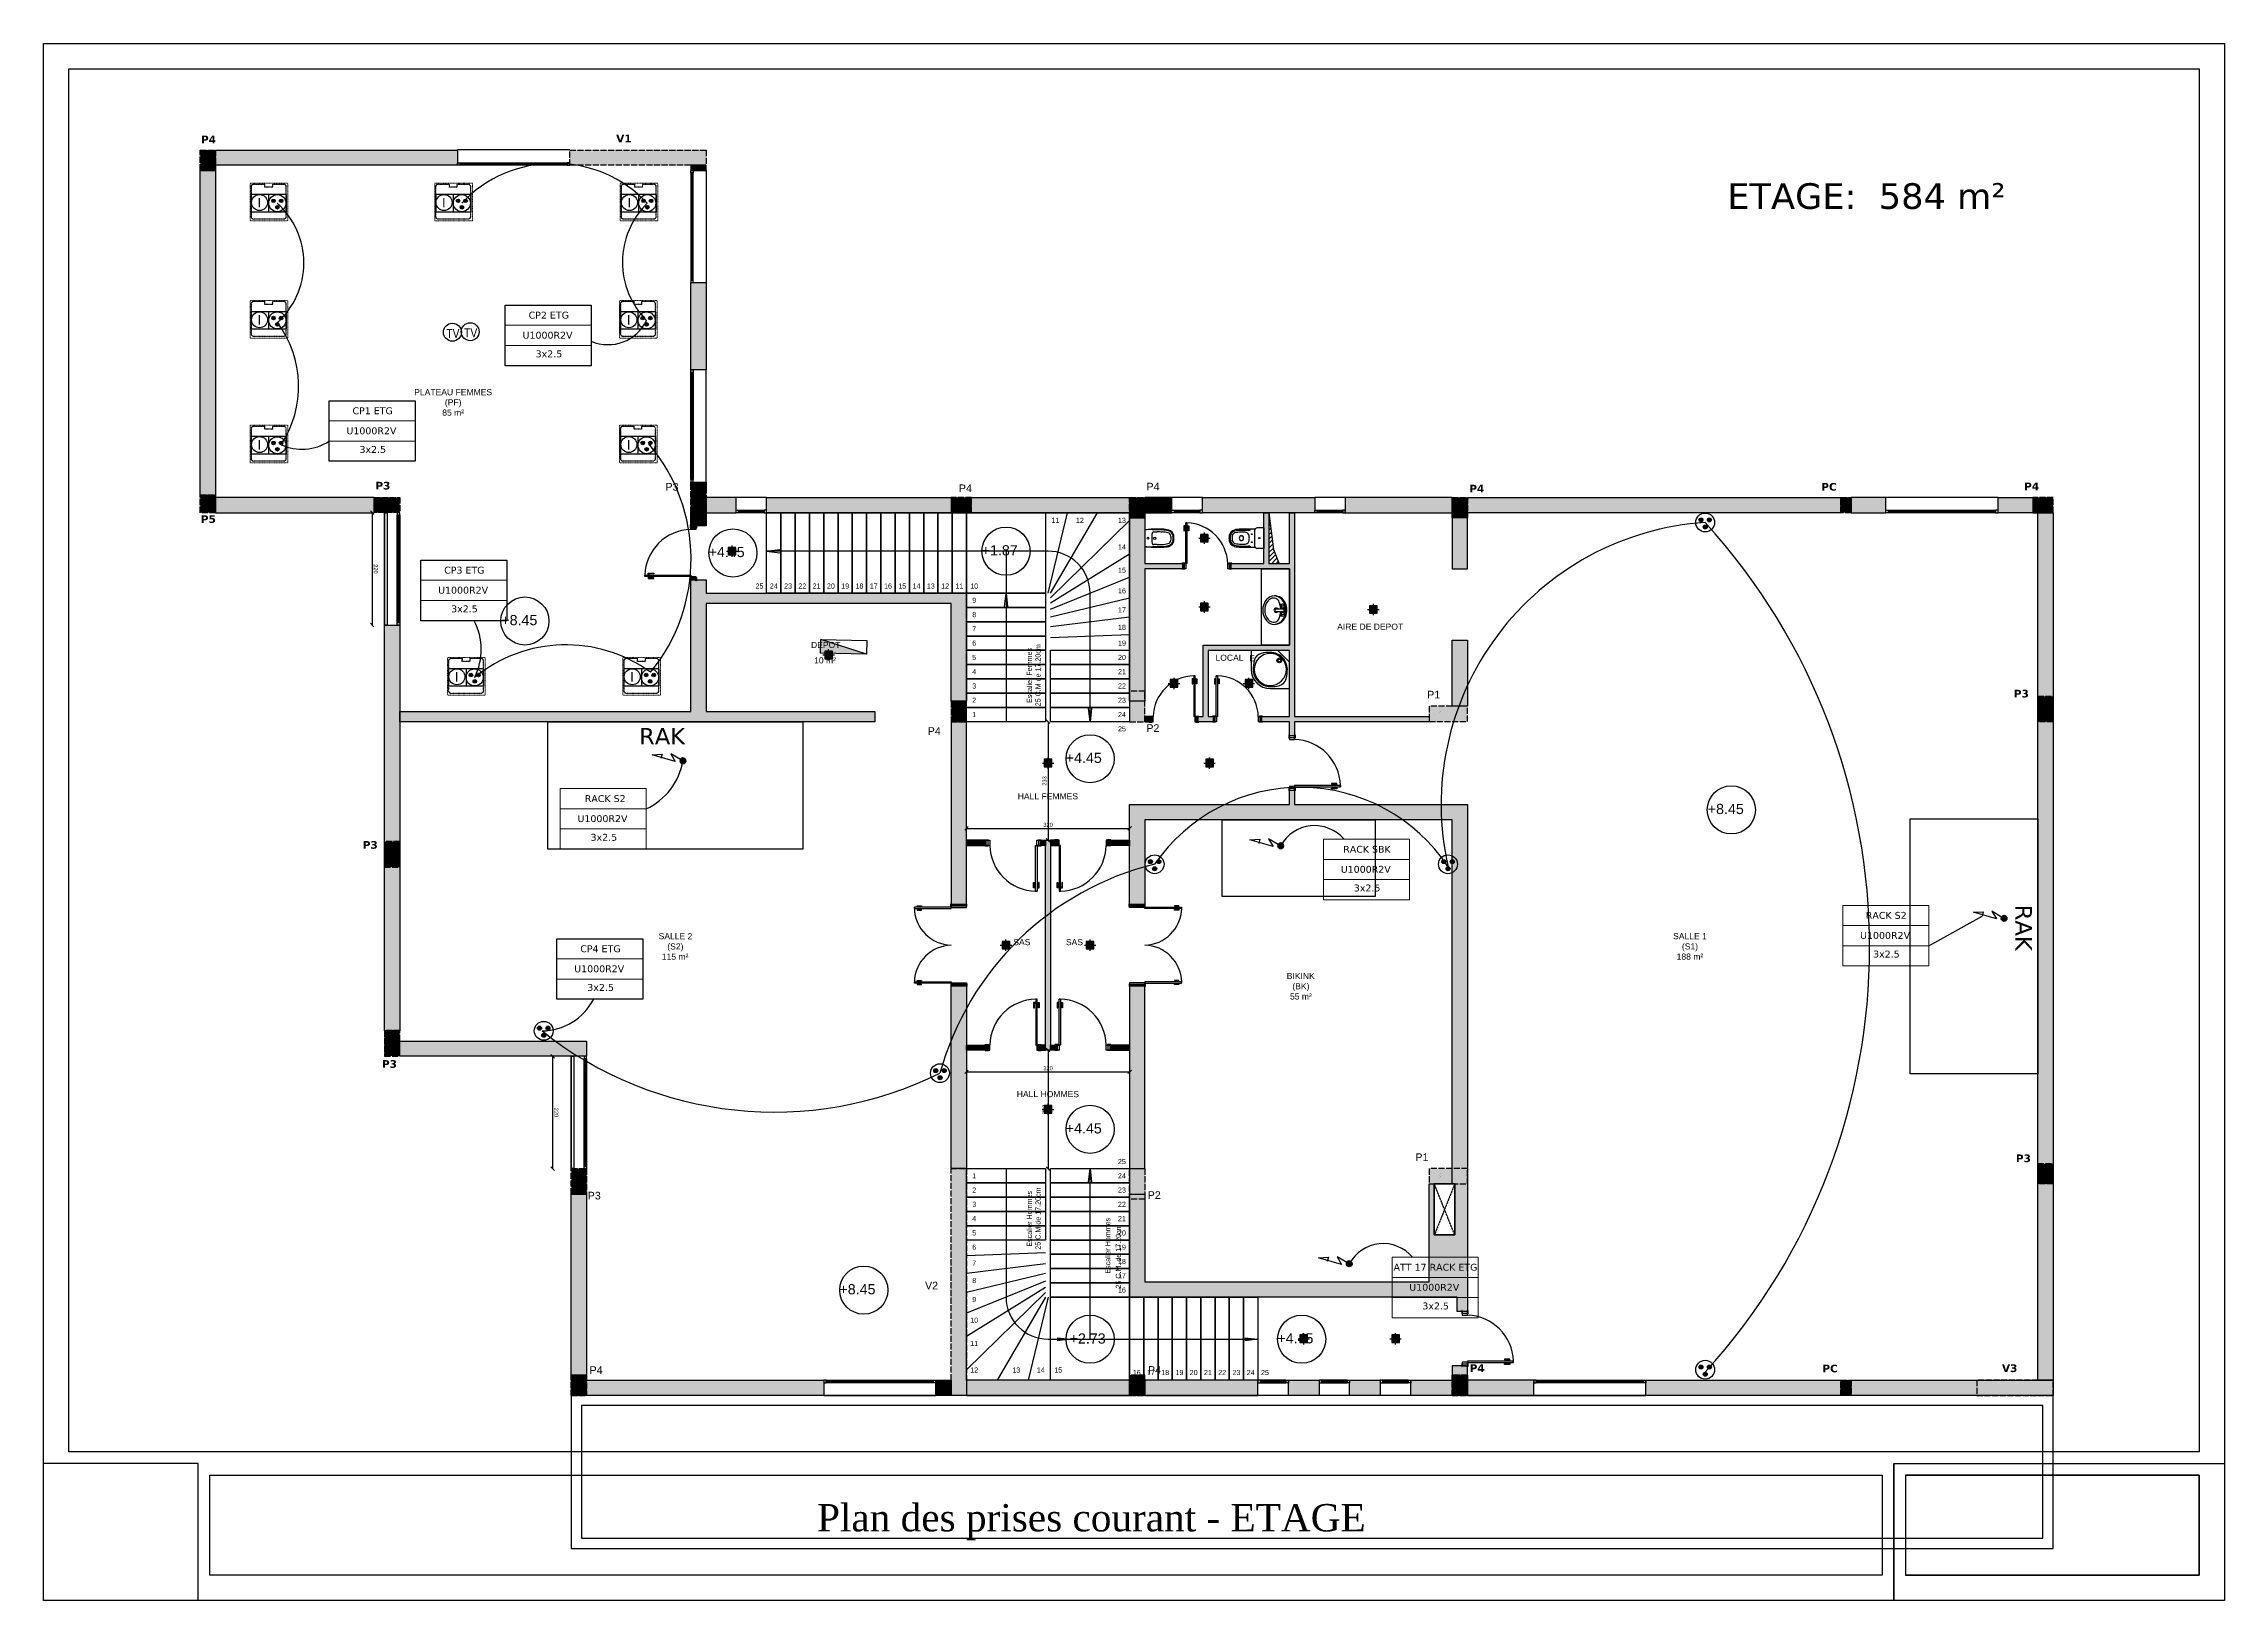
# Model space of a CAD drawing. Header units: millimetres. Extents: x 71819 to 78266, y 23672 to 38445.
# Drawn here: x 73590 to 77866, y 35391 to 38445 of the extents above; entities that cross this region are included whole.
import ezdxf
from ezdxf.enums import TextEntityAlignment as Align

# ---------------------------------------------------------------- set-up
doc = ezdxf.new("R2010")
doc.units = ezdxf.units.MM
for name, pattern in [('ACAD_ISO02W100', [15, 12, -3]), ('ACAD_ISO03W100', [30, 12, -18]), ('HIDDEN', [0.375, 0.25, -0.125]), ('PROJECTION', [0.375, 0.25, -0.125])]:
    doc.linetypes.add(name, pattern=pattern)
for name, color, linetype in [('FORCE', 3, 'Continuous'), ('Plan Archi', 8, 'Continuous'), ('prise', 1, 'Continuous'), ('Prises CFA', 140, 'Continuous'), ('PRISES DE COURANT', 5, 'Continuous'), ('TEXTE', 7, 'Continuous'), ('TP-Tableau électrique', 1, 'Continuous')]:
    doc.layers.add(name, color=color, linetype=linetype)
doc.layers.add('STRUCTURE POUTRES', color=5, linetype='ACAD_ISO03W100', lineweight=20)
doc.styles.add('ARIAL', font='arial.ttf')
doc.styles.add('CARTOUCHE', font='verdana.ttf')
doc.styles.get("Standard").update_dxf_attribs({"font": 'arial.ttf'})
doc.styles.add('STYLE_GENERE_1', font='ARIALN.TTF')
doc.styles.add('Verdana', font='verdana.ttf')
doc.dimstyles.new('Copie1.50', dxfattribs={"dimtxt": 8, "dimasz": 7, "dimexe": 0.18, "dimexo": 0.0625, "dimgap": 3, "dimtad": 3, "dimdec": 0, "dimzin": 0, "dimdsep": 46, "dimtxsty": 'Standard', "dimblk1": 'OBLIQUE', "dimblk2": 'OBLIQUE', "dimsah": 1, "dimcen": 0.09, "dimse1": 1, "dimse2": 1, "dimclrt": 256, "dimadec": 0, "dimazin": 0, "dimtfac": 1, "dimtdec": 0, "dimtofl": 0, "dimtmove": 0, "dimatfit": 3, "dimfxl": 1, "dimtolj": 1, "dimtzin": 0, "dimarcsym": 0})

msp = doc.modelspace()

# ---------------------------------------------------------------- texts
at = {"layer": 'Plan Archi', "linetype": 'ByBlock', "style": 'ARIAL'}
for s, p in [('P3', (74809.2, 37567.9)), ('P4', (75384.5, 37565)), ('P4', (75752.4, 37568.3)), ('P1', (76302.9, 37160.3)), ('P4', (75323.4, 37088.9)), ('P2', (75752.2, 37094.7)), ('P1', (76279.7, 36253.2)), ('P3', (74656.7, 36177.8)), ('P2', (75754.8, 36178.9)), ('V2', (75318.2, 36001.5)), ('P4', (74660.3, 35835.6)), ('P4', (75755.4, 35835.9))]:
    msp.add_text(s, height=15, dxfattribs=at).set_placement(p)
at = {"layer": 'Plan Archi'}
for s, p in [('11', (75573.8, 37509.7)), ('12', (75621.9, 37509.7)), ('13', (75704.4, 37509.7)), ('14', (75704.4, 37457.6)), ('25', (74993.6, 37380.8)), ('24', (75021.6, 37380.8)), ('23', (75049.6, 37380.8)), ('22', (75077.6, 37380.8)), ('21', (75105.6, 37380.8)), ('20', (75133.6, 37380.8)), ('19', (75161.6, 37380.8)), ('18', (75189.6, 37380.8)), ('17', (75217.6, 37380.8)), ('16', (75245.6, 37380.8)), ('15', (75273.6, 37380.8)), ('14', (75301.6, 37380.8)), ('13', (75329.6, 37380.8)), ('12', (75357.6, 37380.8)), ('11', (75385.6, 37380.8)), ('10', (75414.6, 37380.8)), ('15', (75704.4, 37411.9)), ('16', (75704.4, 37371.4)), ('9', (75414.6, 37352.8)), ('17', (75704.4, 37334.1)), ('8', (75414.6, 37324.8)), ('7', (75414.6, 37296.8)), ('18', (75704.4, 37299.9)), ('6', (75414.6, 37268.8)), ('19', (75704.4, 37268.8)), ('4', (75414.6, 37212.8)), ('5', (75414.6, 37240.8)), ('20', (75704.4, 37240.8)), ('21', (75704.4, 37212.8)), ('3', (75414.6, 37184.8)), ('2', (75414.6, 37156.8)), ('22', (75704.4, 37184.8)), ('23', (75704.4, 37156.8)), ('1', (75414.6, 37128.8)), ('24', (75704.4, 37128.8)), ('25', (75704.4, 37100.8)), ('1', (75414.6, 36224.2)), ('25', (75704.3, 36252.2)), ('24', (75704.3, 36224.2)), ('2', (75414.6, 36196.2)), ('23', (75704.3, 36196.2)), ('4', (75414.6, 36140.2)), ('3', (75414.6, 36168.2)), ('22', (75704.3, 36168.2)), ('21', (75704.3, 36140.2)), ('5', (75414.6, 36112.2)), ('20', (75704.3, 36112.2)), ('6', (75414.6, 36084.2)), ('7', (75414.6, 36053)), ('19', (75704.3, 36084.2)), ('18', (75704.3, 36056.2)), ('8', (75414.6, 36018.8)), ('17', (75704.3, 36028.2)), ('9', (75414.6, 35981.5)), ('16', (75704.3, 36000.2)), ('10', (75414.6, 35941.1)), ('11', (75414.6, 35895.3)), ('12', (75414.6, 35843.3)), ('13', (75497.1, 35843.3)), ('14', (75545.1, 35843.3)), ('15', (75579.5, 35843.3)), ('16', (75733.3, 35838.4)), ('17', (75761.2, 35838.4)), ('18', (75789.1, 35838.4)), ('19', (75817.1, 35838.4)), ('20', (75845, 35838.4)), ('21', (75873, 35838.4)), ('22', (75900.9, 35838.4)), ('23', (75928.9, 35838.4)), ('24', (75956.8, 35838.4)), ('25', (75984.8, 35838.4))]:
    msp.add_text(s, height=10, dxfattribs=at).set_placement(p, align=Align.MIDDLE_CENTER)
at = {"layer": 'Plan Archi', "linetype": 'ByBlock'}
for s, height, rotation, p in [('+1.87', 20, 360, (75429.3, 37440.9)), ('+4.45', 20, 360, (74893.8, 37437.5)), ('AIRE DE DEPOT', 12, 360, (76126.4, 37295.1)), ('Escalier Femmes', 10, 90, (75527.8, 37151.5)), ('25 C.M de 17.20cm', 10, 90, (75544.7, 37145)), ('+4.45', 20, 360, (75594.2, 37033.9)), ('HALL FEMMES', 12, 360, (75500, 36962.5)), ('SALLE 2', 12, 360, (74795.8, 36688.2)), ('115 m²', 12, 360, (74802, 36647.9)), ('(S2)', 12, 360, (74812.8, 36668)), ('BIKINK', 12, 360, (76027.5, 36610.1)), ('55 m²', 12, 360, (76033.9, 36569.9)), ('(BK)', 12, 360, (76038.6, 36589.9)), ('+4.45', 20, 360, (75594.1, 36307.2)), ('Escalier Hommes', 10, 90, (75527.8, 36085.1)), ('25 C.M de 17.20cm', 10, 90, (75544.7, 36079.4)), ('+2.73', 20, 360, (75601.7, 35895.1)), ('+4.45', 20, 360, (76009.1, 35895.5))]:
    msp.add_text(s, height=height, rotation=rotation, dxfattribs=at).set_placement(p)
at = {"layer": 'Plan Archi'}
for s, p in [('DEPOT', (75094.6, 37259.3)), ('10 m²', (75100.7, 37229)), ('LOCAL', (75887.8, 37234.2)), ('E.', (75953.9, 37233.2)), ('SAS', (75491.3, 36676.5)), ('SAS', (75594.4, 36676.5))]:
    msp.add_text(s, height=12, dxfattribs=at).set_placement(p)
at = {"layer": 'Plan Archi', "linetype": 'ByBlock'}
for s, height, p in [('HALL HOMMES', 12, (75498.1, 36378.4)), ('+8.45', 20, (75150.4, 35991.7))]:
    msp.add_text(s, height=height, dxfattribs=at).set_placement(p)
at = {"layer": 'Plan Archi'}
for s, p in [('Escalier Hommes', (75681.5, 36032.2)), ('25 C.M. de 17.20cm ', (75702.3, 36003.1))]:
    msp.add_text(s, height=10, rotation=90, dxfattribs=at).set_placement(p)
at = {"layer": 'Plan Archi', "linetype": 'ACAD_ISO02W100', "char_height": 15, "width": 285.154, "attachment_point": 1, "style": 'ARIAL'}
for s, insert in [('{\\fVerdana|b1|i0|c0|p34;P4}', (73898.4, 38264.1)), ('{\\fVerdana|b1|i0|c0|p34;V1}', (74712.6, 38265.9)), ('{\\fVerdana|b1|i0|c0|p34;P3}', (74240.4, 37585.2)), ('{\\fVerdana|b1|i0|c0|p34;P4}', (76385.5, 37579.4)), ('{\\fVerdana|b1|i0|c0|p34;PC}', (77075.7, 37582.9)), ('{\\fVerdana|b1|i0|c0|p34;P4}', (77473.4, 37583.8)), ('{\\fVerdana|b1|i0|c0|p34;P5}', (73898.1, 37519.5)), ('{\\fVerdana|b1|i0|c0|p34;P3}', (77453.3, 37177.3)), ('{\\fVerdana|b1|i0|c0|p34;P3}', (74215.6, 36880.6)), ('{\\fVerdana|b1|i0|c0|p34;P3}', (74253.3, 36451)), ('{\\fVerdana|b1|i0|c0|p34;P3}', (77457.3, 36266)), ('{\\fVerdana|b1|i0|c0|p34;P4}', (76386.2, 35854.6)), ('{\\fVerdana|b1|i0|c0|p34;PC}', (77077.8, 35853.8)), ('{\\fVerdana|b1|i0|c0|p34;V3}', (77430, 35854.3))]:
    msp.add_mtext(s, dxfattribs=dict(at, insert=insert))
at = {"layer": 'Plan Archi'}
for s, insert, char_height, width, attachment_point in [('PLATEAU FEMMES\\P(PF)\\P85 m²', (74392.9, 37740.9), 12, 182.534, 5), ('+8.45', (74487.3, 37324), 20, 133.93, 1), ('+8.45', (76853.1, 36953.6), 20, 133.93, 1), ('SALLE 1\\P(S1)\\P188 m²', (76818.2, 36674), 12, 182.534, 5)]:
    msp.add_mtext(s, dxfattribs=dict(at, insert=insert, char_height=char_height, width=width, attachment_point=attachment_point))
at = {"layer": 'Plan Archi', "char_height": 8, "attachment_point": 5}
for s, insert, rotation in [('\\A1;233', (75552.4, 36998.5), 90), ('\\A1;220', (74595, 36348.4), 270), ('\\A1;233', (75552.3, 36354.4), 90)]:
    msp.add_mtext(s, dxfattribs=dict(at, insert=insert, rotation=rotation))
for insert in [(75559.4, 36912.5), (75559.4, 36435.1)]:
    msp.add_mtext('\\A1;320', dxfattribs=dict(at, insert=insert))
at = {"layer": 'TEXTE', "style": 'CARTOUCHE'}
msp.add_text('ETAGE:  584 m²', height=50.274, dxfattribs=at).set_placement((77164.1, 38145.6), align=Align.MIDDLE)
msp.add_text('RAK', height=32.38, dxfattribs=at).set_placement((74757.4, 37070.1))
msp.add_text('RAK', height=32.38, rotation=270, dxfattribs=at).set_placement((77456.4, 36755.9))
at = {"layer": 'TEXTE', "insert": (75106.4, 35580.4), "char_height": 53.55, "width": 1529.924, "attachment_point": 1, "style": 'CARTOUCHE'}
msp.add_mtext('{\\fTimes New Roman|b0|i0|c0|p18;Plan des prises courant - ETAGE}', dxfattribs=at)

# ---------------------------------------------------------------- blocks, each defined once
blk = doc.blocks.new('_OBLIQUE')
at = {"color": 0, "linetype": 'ByBlock'}
blk.add_line((-0.5, -0.5), (0.5, 0.5), dxfattribs=at)
blk = doc.blocks.new('*D327')
at = {"layer": 'Defpoints', "color": 0, "transparency": 16777216}
for p in [(74258.2, 37524.7), (74234, 37304.3), (74258.2, 37304.3)]:
    blk.add_point(p, dxfattribs=at)
at = {"layer": 'Plan Archi', "color": 0, "lineweight": -2, "transparency": 16777216}
blk.add_line((74234, 37524.7), (74234, 37304.3), dxfattribs=at)
at = {"layer": 'Plan Archi', "color": 0, "lineweight": -2, "transparency": 16777216, "xscale": 7, "yscale": 7, "zscale": 7}
for p, rotation in [((74234, 37524.7), 90), ((74234, 37304.3), 270)]:
    blk.add_blockref('_OBLIQUE', p, dxfattribs=dict(at, rotation=rotation))
at = {"layer": 'Plan Archi', "transparency": 16777216, "insert": (74241.1, 37414.5), "char_height": 8, "attachment_point": 5, "rotation": 270}
blk.add_mtext('\\A1;220', dxfattribs=at)
blk = doc.blocks.new('BIDE')
blk.add_lwpolyline([(0.05, -0.566, 0.300928), (0.16, -0.467, 0.058225), (0.177, -0.34, 0.00396), (0.177, -0.253, 0.021108), (0.167, 0), (-0.167, 0, 0.021108), (-0.177, -0.253, 0.00396), (-0.177, -0.34, 0.058225), (-0.16, -0.467, 0.300928), (-0.05, -0.566, 0.076866)], format="xyb", close=True)
for centre, radius in [((0, -0.195), 0.023), ((0, -0.061), 0.0175)]:
    blk.add_circle(centre, radius)
for centre, radius, start, end in [((-2.823, -0.25), 2.996, 1.9111, 4.7784), ((2.823, -0.25), 2.996, 175.2216, 178.0889), ((-0.176, -0.164), 0.015, 356.7304, 72.7854), ((2.823, -0.25), 2.985, 178.357, 180.0649), ((5.323, -0.253), 5.485, 179.8442, 180.9076), ((0.373, -0.331), 0.535, 180.9076, 194.2367), ((-0.092, -0.171), 0.03, 90, 182.5262), ((-1.522, -0.2), 1.4, 358.4335, 1.2007), ((5.323, -0.253), 5.445, 179.8442, 180.9076), ((0.373, -0.331), 0.495, 180.9076, 194.2367), ((0, -1.738), 1.6, 90, 93.4282), ((0, -1.738), 1.6, 86.5718, 90), ((0.092, -0.171), 0.03, 357.4738, 90), ((-0.373, -0.331), 0.495, 345.7633, 359.0924), ((1.522, -0.2), 1.4, 178.7993, 181.5665), ((-5.323, -0.253), 5.445, 359.0924, 0.1558), ((-0.373, -0.331), 0.535, 345.7633, 359.0924), ((0.176, -0.164), 0.015, 107.2146, 183.2696), ((-2.823, -0.25), 2.985, 359.9351, 1.643), ((-5.323, -0.253), 5.485, 359.0924, 0.1558), ((-0.03, -0.434), 0.119, 194.2367, 261.2287), ((-0.03, -0.434), 0.079, 194.2367, 261.2287), ((0, -0.24), 0.315, 261.1956, 270), ((0, -0.24), 0.275, 261.1956, 270), ((0, -0.24), 0.275, 270, 278.8044), ((0, -0.24), 0.315, 270, 278.8044), ((0.03, -0.434), 0.079, 278.7713, 345.7633), ((0.03, -0.434), 0.119, 278.7713, 345.7633)]:
    blk.add_arc(centre, radius, start, end)
blk = doc.blocks.new('Prise de courant normale')
at = {"layer": 'prise', "linetype": 'Continuous'}
for points in [[(-122, 51, 1), (-44, 51, 1)], [(44, 51, 1), (122, 51, 1)], [(-38, -89, 1), (41, -89, 1)]]:
    blk.add_hatch(color=5, dxfattribs=at).paths.add_polyline_path(points, flags=0)
at = {"layer": 'prise', "color": 1, "linetype": 'Continuous'}
blk.add_circle((0, 0), 185, dxfattribs=at)
at = {"layer": 'prise', "color": 5, "linetype": 'Continuous'}
for centre in [(-83, 51), (83, 51), (1, -89)]:
    blk.add_circle(centre, 39.4, dxfattribs=at)
blk = doc.blocks.new('Boite au sol 4 modules (Voiture)')
at = {"layer": 'prise', "linetype": 'Continuous'}
for points in [[(56, 55, 1), (127, 55, 1)], [(206, 55, 1), (277, 55, 1)], [(132, -71, 1), (203, -71, 1)]]:
    blk.add_hatch(color=5, dxfattribs=at).paths.add_polyline_path(points, flags=0)
at = {"layer": 'prise', "color": 1, "linetype": 'Continuous'}
for p, q in [((-346, 178), (-346, -165)), ((341, 178), (-346, 178)), ((-3, 178), (-3, -165)), ((341, 178), (341, -165)), ((341, -165), (-346, -165))]:
    blk.add_line(p, q, dxfattribs=at)
at = {"layer": 'prise', "color": 1, "linetype": 'HIDDEN', "lineweight": 5, "ltscale": 0.05, "true_color": 0xf50000}
blk.add_lwpolyline([(-364, 399), (373, 399), (373, -338), (-364, -338)], close=True, dxfattribs=at)
at = {"layer": 'prise', "color": 12, "linetype": 'HIDDEN', "lineweight": 5, "ltscale": 0.05, "true_color": 0xe00000}
for points in [[(-75, 384), (-296, 384, 0.414214), (-348, 332), (-348, -255, 0.414214), (-296, -307), (291, -307, 0.414214), (343, -255), (343, 332, 0.414214), (291, 384), (70, 384), (70, 328), (-75, 328)], [(-79, 380), (-296, 380, 0.414214), (-344, 332), (-344, -255, 0.414214), (-296, -303), (291, -303, 0.414214), (339, -255), (339, 332, 0.414214), (291, 380), (74, 380), (74, 323), (-79, 323)], [(-82, 377), (-296, 377, 0.414214), (-341, 332), (-341, -255, 0.414214), (-296, -300), (291, -300, 0.414214), (336, -255), (336, 332, 0.414214), (291, 377), (76, 377), (76, 321), (-82, 321)]]:
    blk.add_lwpolyline(points, format="xyb", close=True, dxfattribs=at)
at = {"layer": 'prise', "color": 1, "linetype": 'Continuous'}
blk.add_circle((167, 9), 167, dxfattribs=at)
at = {"layer": 'prise', "color": 5, "linetype": 'Continuous'}
for centre in [(92, 55), (241, 55), (168, -71)]:
    blk.add_circle(centre, 35.5, dxfattribs=at)
blk = doc.blocks.new('PRISE INFORMATIQUE')
at = {"layer": 'Prises CFA', "color": 4}
blk.add_circle((0.141, 0.07), 0.157, dxfattribs=at)
blk.add_text('I', height=0.189, dxfattribs=at).set_placement((0.1, -0.027))
blk = doc.blocks.new('Prise télévision')
at = {"layer": 'prise', "color": 1, "linetype": 'Continuous'}
blk.add_circle((0, 0), 176, dxfattribs=at)
at = {"layer": 'prise', "color": 4, "linetype": 'Continuous', "insert": (-120, -111), "char_height": 177.19, "attachment_point": 7, "style": 'STYLE_GENERE_1'}
blk.add_mtext('{\\fArial Narrow|b0|i0|c0|p34;TV}', dxfattribs=at)
blk = doc.blocks.new('ETIQ ECL')
at = {"color": 6, "linetype": 'ByBlock'}
blk.add_lwpolyline([(-28.1, 19.8), (28.1, 19.8), (28.1, -19.8), (-28.1, -19.8)], close=True, dxfattribs=at)
at = {"layer": 'STRUCTURE POUTRES', "color": 6, "linetype": 'ByBlock'}
for points in [[(-28.1, 19.8), (28.1, 19.8), (28.1, 6.6), (-28.1, 6.6)], [(-28.1, 6.6), (28.1, 6.6), (28.1, -6.6), (-28.1, -6.6)], [(-28.1, -6.6), (28.1, -6.6), (28.1, -19.8), (-28.1, -19.8)]]:
    blk.add_lwpolyline(points, close=True, dxfattribs=at)
at = {"layer": 'STRUCTURE POUTRES', "color": 6, "linetype": 'ByBlock', "style": 'Verdana'}
for tag, p in [('CIRCUIT', (0.3, 11)), ('CABLE', (-0.5, -2.1)), ('SECTION', (0.4, -14.3))]:
    blk.add_attdef(tag, text='', height=4.5, dxfattribs=at).set_placement(p, align=Align.CENTER)
blk = doc.blocks.new('tableau electrique')
at = {"lineweight": -2}
blk.add_hatch(color=0, dxfattribs=at).paths.add_polyline_path([(1445.12, 476.143), (1445.12, 476.323), (1444.52, 476.143)])
at = {"color": 0, "lineweight": -2}
blk.add_line((1444.52, 476.143), (1445.12, 476.323), dxfattribs=at)
blk.add_lwpolyline([(1444.52, 476.143), (1445.12, 476.143), (1445.12, 476.323), (1444.52, 476.323)], close=True, dxfattribs=at)
blk = doc.blocks.new('alimentation electrique')
at = {"layer": 'FORCE', "lineweight": 50}
blk.add_hatch(color=1, dxfattribs=at).paths.add_polyline_path([(54.9, -36.5, 1), (41.3, -19.1, 1)])
at = {"color": 1, "linetype": 'ByBlock'}
blk.add_lwpolyline([(38.4, -22.6), (0.5, -0.3), (18.2, -30.1), (-72.5, -4), (-33.8, -1.9), (-38.2, -19.2)], dxfattribs=at)
at = {"layer": 'FORCE', "color": 1, "lineweight": 40}
blk.add_circle((48.1, -27.8), 11, dxfattribs=at)

# ---------------------------------------------------------------- dimensions: what is measured, and where the dimension line sits
at = {"layer": 'Plan Archi'}
dim = msp.add_aligned_dim(p1=(74258.2, 37524.7), p2=(74258.2, 37304.3), distance=-24.2, dimstyle='Copie1.50', override={"dimfxl": 0.18, "dimfxlon": 1}, dxfattribs=at)
dim.commit()
dim.dimension.update_dxf_attribs({"geometry": '*D327', "text_midpoint": (74241.1, 37414.5)})

# ---------------------------------------------------------------- hatches: boundary and pattern name
at = {"layer": 'Plan Archi', "linetype": 'ACAD_ISO02W100'}
h = msp.add_hatch(color=256, dxfattribs=at)
h.dxf.hatch_style = 1
h.paths.add_polyline_path([(73897, 38235.9), (73927, 38235.9), (73927, 38195.9), (73897, 38195.9)])
h = msp.add_hatch(color=256, dxfattribs=at)
h.dxf.hatch_style = 1
h.paths.add_polyline_path([(73897, 38235.9), (73927, 38235.9), (73927, 38195.9), (73897, 38195.9)])
at = {"layer": 'Plan Archi'}
h = msp.add_hatch(color=256, dxfattribs=at)
h.dxf.hatch_style = 1
h.paths.add_polyline_path([(74401.7, 38205.9), (73927, 38205.9), (73927, 38235.9), (74401.7, 38235.9)])
at = {"layer": 'Plan Archi', "linetype": 'ACAD_ISO02W100'}
h = msp.add_hatch(color=256, dxfattribs=at)
h.dxf.hatch_style = 1
h.paths.add_polyline_path([(74621.7, 38235.9), (74888.7, 38235.9), (74888.7, 38205.9), (74621.7, 38205.9)])
at = {"layer": 'Plan Archi'}
h = msp.add_hatch(color=256, dxfattribs=at)
h.dxf.hatch_style = 1
h.paths.add_polyline_path([(73897, 38195.9), (73927, 38195.9), (73927, 37554.7), (73897, 37554.7)])
h = msp.add_hatch(color=256, dxfattribs=at)
h.dxf.hatch_style = 1
h.paths.add_polyline_path([(74858.7, 38195.9), (74888.7, 38195.9), (74888.7, 38205.9), (74858.7, 38205.9)])
h = msp.add_hatch(color=256, dxfattribs=at)
h.dxf.hatch_style = 1
h.paths.add_polyline_path([(74858.7, 37975.9), (74888.7, 37975.9), (74888.7, 37804.7), (74858.7, 37804.7)])
at = {"layer": 'Plan Archi', "linetype": 'ACAD_ISO02W100'}
h = msp.add_hatch(color=256, dxfattribs=at)
h.dxf.hatch_style = 1
h.paths.add_polyline_path([(73897, 37559.7), (73927, 37559.7), (73927, 37524.7), (73897, 37524.7)])
for points in [[(73897, 37559.7), (73927, 37559.7), (73927, 37524.7), (73897, 37524.7)], [(74238.2, 37554.7), (74288, 37554.7), (74288, 37524.8), (74238.2, 37524.8)], [(74858.7, 37574.4), (74888.7, 37574.4), (74888.7, 37524.7), (74858.7, 37524.7)], [(75369.6, 37554.7), (75369.6, 37524.7), (75409.6, 37524.7), (75409.6, 37554.7)], [(75719.3, 37114.8), (75749.3, 37114.8), (75749.3, 37174.8), (75719.3, 37174.8)], [(75719.3, 37114.8), (75749.3, 37114.8), (75749.3, 37174.8), (75719.3, 37174.8)], [(77530.3, 37164.8), (77530.3, 37114.8), (77500.3, 37114.8), (77500.3, 37164.8)], [(75399.6, 37154.8), (75369.6, 37154.8), (75369.6, 37114.8), (75399.6, 37114.8)], [(76306.9, 37114.9), (76381.9, 37114.9), (76381.9, 37144.9), (76306.9, 37144.9)], [(74258.2, 36829.7), (74288.2, 36829.7), (74288.2, 36879.7), (74258.2, 36879.7)], [(74258.2, 36458.9), (74288.2, 36458.9), (74288.2, 36508.9), (74258.2, 36508.9)], [(74624.6, 36238.2), (74654.6, 36238.2), (74654.6, 36188.2), (74624.6, 36188.2)], [(75719.3, 36238.2), (75749.3, 36238.2), (75749.3, 36178.2), (75719.3, 36178.2)], [(76306.9, 36208.2), (76381.9, 36208.2), (76381.9, 36238.2), (76306.9, 36238.2)], [(76306.9, 36208.2), (76381.9, 36208.2), (76381.9, 36238.2), (76306.9, 36238.2)], [(77530.3, 36248.2), (77530.3, 36208.2), (77500.3, 36208.2), (77500.3, 36248.2)], [(74654.6, 35793.4), (74654.6, 35833.4), (74624.6, 35833.4), (74624.6, 35793.4)]]:
    msp.add_hatch(color=256, dxfattribs=at).paths.add_polyline_path(points)
at = {"layer": 'Plan Archi'}
h = msp.add_hatch(color=256, dxfattribs=at)
h.dxf.hatch_style = 1
h.paths.add_polyline_path([(74238.2, 37554.7), (73927, 37554.7), (73927, 37524.7), (74238.2, 37524.7)])
h = msp.add_hatch(color=256, dxfattribs=at)
h.dxf.hatch_style = 1
h.paths.add_polyline_path([(74858.7, 37584.7), (74888.7, 37584.7), (74888.7, 37574.4), (74858.7, 37574.4)])
at = {"layer": 'Plan Archi', "linetype": 'ACAD_ISO02W100'}
h = msp.add_hatch(color=256, dxfattribs=at)
h.dxf.hatch_style = 1
h.paths.add_polyline_path([(74858.7, 37574.4), (74888.7, 37574.4), (74888.7, 37524.7), (74858.7, 37524.7)])
at = {"layer": 'Plan Archi'}
h = msp.add_hatch(color=256, dxfattribs=at)
h.dxf.hatch_style = 1
h.paths.add_polyline_path([(74947.6, 37524.7), (74947.6, 37554.7), (74888.7, 37554.7), (74888.7, 37524.7)])
h = msp.add_hatch(color=256, dxfattribs=at)
h.dxf.hatch_style = 1
h.paths.add_polyline_path([(75007.6, 37554.7), (75369.5, 37554.7), (75369.5, 37524.7), (75007.6, 37524.7)])
h = msp.add_hatch(color=256, dxfattribs=at)
h.dxf.hatch_style = 1
h.paths.add_polyline_path([(75399.6, 37554.7), (75719.3, 37554.7), (75719.3, 37524.7), (75399.6, 37524.7)])
at = {"layer": 'Plan Archi', "linetype": 'ACAD_ISO02W100'}
h = msp.add_hatch(color=256, dxfattribs=at)
h.dxf.hatch_style = 1
h.paths.add_polyline_path([(75719.4, 37554.6), (75749.4, 37554.6), (75749.4, 37514.6), (75719.4, 37514.6)])
at = {"layer": 'Plan Archi'}
h = msp.add_hatch(color=256, dxfattribs=at)
h.dxf.hatch_style = 1
h.paths.add_polyline_path([(75802.3, 37554.7), (75749.3, 37554.7), (75749.3, 37524.7), (75802.3, 37524.7)])
h = msp.add_hatch(color=256, dxfattribs=at)
h.dxf.hatch_style = 1
h.paths.add_polyline_path([(75862.3, 37554.7), (76082.3, 37554.7), (76082.3, 37524.7), (75862.3, 37524.7)])
h = msp.add_hatch(color=256, dxfattribs=at)
h.dxf.hatch_style = 1
h.paths.add_polyline_path([(76142.3, 37524.7), (76351.8, 37524.7), (76351.8, 37554.7), (76142.3, 37554.7)])
h = msp.add_hatch(color=256, dxfattribs=at)
h.dxf.hatch_style = 1
h.paths.add_polyline_path([(76142.3, 37524.7), (76351.8, 37524.7), (76351.8, 37554.7), (76142.3, 37554.7)])
at = {"layer": 'Plan Archi', "linetype": 'ACAD_ISO02W100'}
h = msp.add_hatch(color=256, dxfattribs=at)
h.dxf.hatch_style = 1
h.paths.add_polyline_path([(76351.8, 37554.7), (76381.8, 37554.7), (76381.8, 37514.7), (76351.8, 37514.7)])
h = msp.add_hatch(color=256, dxfattribs=at)
h.dxf.hatch_style = 1
h.paths.add_polyline_path([(76351.8, 37554.7), (76381.8, 37554.7), (76381.8, 37514.7), (76351.8, 37514.7)])
at = {"layer": 'Plan Archi'}
h = msp.add_hatch(color=256, dxfattribs=at)
h.dxf.hatch_style = 1
h.paths.add_polyline_path([(77114.3, 37524.7), (76381.8, 37524.7), (76381.8, 37554.7), (77114.3, 37554.7)])
at = {"layer": 'Plan Archi', "linetype": 'ACAD_ISO02W100'}
h = msp.add_hatch(color=256, dxfattribs=at)
h.dxf.hatch_style = 1
h.paths.add_polyline_path([(77114.3, 37554.7), (77134.3, 37554.7), (77134.3, 37524.7), (77114.3, 37524.7)])
at = {"layer": 'Plan Archi'}
h = msp.add_hatch(color=256, dxfattribs=at)
h.dxf.hatch_style = 1
h.paths.add_polyline_path([(77134.3, 37524.7), (77202.3, 37524.7), (77202.3, 37554.7), (77134.3, 37554.7)])
h = msp.add_hatch(color=256, dxfattribs=at)
h.dxf.hatch_style = 1
h.paths.add_polyline_path([(77422.3, 37524.7), (77422.3, 37554.7), (77490.3, 37554.7), (77490.3, 37524.7)])
at = {"layer": 'Plan Archi', "linetype": 'ACAD_ISO02W100'}
h = msp.add_hatch(color=256, dxfattribs=at)
h.dxf.hatch_style = 1
h.paths.add_polyline_path([(77530.3, 37554.7), (77490.3, 37554.7), (77490.3, 37524.7), (77530.3, 37524.7)])
at = {"layer": 'Plan Archi'}
h = msp.add_hatch(color=256, dxfattribs=at)
h.dxf.hatch_style = 1
h.paths.add_polyline_path([(74858.7, 37524.7), (74888.7, 37524.7), (74888.7, 37498.8), (74858.7, 37498.8)])
h = msp.add_hatch(color=256, dxfattribs=at)
h.dxf.hatch_style = 1
h.paths.add_polyline_path([(75749.3, 37424.7), (75823.6, 37424.7), (75823.6, 37414.7), (75749.3, 37414.7), (75749.3, 37154.8), (75719.3, 37154.8), (75719.3, 37514.6), (75749.3, 37514.6)])
h = msp.add_hatch(color=256, dxfattribs=at)
h.dxf.hatch_style = 1
h.paths.add_polyline_path([(75863.6, 37124.8), (75863.6, 37264.7), (75873.6, 37264.7), (76032.7, 37264.7), (76032.7, 37414.7), (75917.9, 37414.7), (75917.9, 37424.7), (75982.7, 37424.7), (75982.7, 37524.7), (75992.7, 37524.7), (75992.7, 37424.7), (76032.7, 37424.7), (76032.7, 37524.7), (76042.7, 37524.7), (76042.7, 37124.8), (76306.9, 37124.8), (76306.9, 37114.8), (76042.7, 37114.8), (76042.7, 37086.8), (76032.7, 37086.8), (76032.7, 37114.8), (75977.9, 37114.8), (75977.9, 37124.8), (76032.7, 37124.8), (76032.7, 37254.7), (75873.6, 37254.7), (75873.6, 37124.8), (75883.6, 37124.8), (75883.6, 37114.8), (75873.6, 37114.8), (75863.6, 37114.8), (75853.6, 37114.8), (75853.6, 37124.8)])
h = msp.add_hatch(color=256, dxfattribs=at)
h.dxf.hatch_style = 1
h.paths.add_polyline_path([(76381.9, 37514.7), (76351.8, 37514.7), (76351.8, 37414.7), (76381.9, 37414.7)])
h = msp.add_hatch(color=256, dxfattribs=at)
h.dxf.hatch_style = 1
h.paths.add_polyline_path([(77530.3, 35823.4), (77500.3, 35823.4), (77500.3, 37524.7), (77530.3, 37524.7)])
at = {"layer": 'Plan Archi', "true_color": 0xffffff}
h = msp.add_hatch(color=7, dxfattribs=at)
h.dxf.hatch_style = 1
h.paths.add_polyline_path([(75858.6, 37467.2), (75873.6, 37467.2), (75873.6, 37482.2), (75858.6, 37482.2)])
at = {"layer": 'Plan Archi'}
h = msp.add_hatch(color=256, dxfattribs=at)
h.dxf.hatch_style = 1
edge = h.paths.add_edge_path()
edge.add_arc((75866.1, 37474.7), 2.73, 0, 360, ccw=False)
at = {"layer": 'Plan Archi', "true_color": 0xffffff}
h = msp.add_hatch(color=7, dxfattribs=at)
h.dxf.hatch_style = 1
h.paths.add_polyline_path([(74932.3, 37441.7), (74947.3, 37441.7), (74947.3, 37456.7), (74932.3, 37456.7)])
at = {"layer": 'Plan Archi'}
h = msp.add_hatch(color=256, dxfattribs=at)
h.dxf.hatch_style = 1
edge = h.paths.add_edge_path()
edge.add_arc((74939.8, 37449.2), 2.73, 0, 360, ccw=False)
h = msp.add_hatch(color=256, dxfattribs=at)
h.dxf.hatch_style = 1
h.paths.add_polyline_path([(74888.7, 37346.8), (74888.7, 37134.8), (75219.5, 37134.8), (75219.5, 37114.8), (74288.2, 37114.8), (74288.2, 37134.8), (74858.7, 37134.8), (74858.7, 37392.7), (74888.7, 37392.7), (74888.7, 37366.8), (75399.5, 37366.8), (75399.5, 37154.8), (75369.5, 37154.8), (75369.5, 37346.8)])
at = {"layer": 'Plan Archi', "true_color": 0xffffff}
h = msp.add_hatch(color=7, dxfattribs=at)
h.dxf.hatch_style = 1
h.paths.add_polyline_path([(75858.6, 37332.2), (75873.6, 37332.2), (75873.6, 37347.2), (75858.6, 37347.2)])
at = {"layer": 'Plan Archi'}
h = msp.add_hatch(color=256, dxfattribs=at)
h.dxf.hatch_style = 1
edge = h.paths.add_edge_path()
edge.add_arc((75866.1, 37339.7), 2.73, 0, 360, ccw=False)
at = {"layer": 'Plan Archi', "true_color": 0xffffff}
h = msp.add_hatch(color=7, dxfattribs=at)
h.dxf.hatch_style = 1
h.paths.add_polyline_path([(76189.8, 37327.3), (76204.8, 37327.3), (76204.8, 37342.3), (76189.8, 37342.3)])
at = {"layer": 'Plan Archi'}
h = msp.add_hatch(color=256, dxfattribs=at)
h.dxf.hatch_style = 1
edge = h.paths.add_edge_path()
edge.add_arc((76197.3, 37334.8), 2.73, 0, 360, ccw=False)
h = msp.add_hatch(color=256, dxfattribs=at)
h.dxf.hatch_style = 1
h.paths.add_polyline_path([(74258.2, 37304.3), (74288.2, 37304.3), (74288.2, 36508.5), (74258.2, 36508.5)])
at = {"layer": 'Plan Archi', "true_color": 0xffffff}
h = msp.add_hatch(color=7, dxfattribs=at)
h.dxf.hatch_style = 1
h.paths.add_polyline_path([(75121.6, 37238.3), (75136.6, 37238.3), (75136.6, 37253.3), (75121.6, 37253.3)])
at = {"layer": 'Plan Archi'}
h = msp.add_hatch(color=256, dxfattribs=at)
h.dxf.hatch_style = 1
edge = h.paths.add_edge_path()
edge.add_arc((75129.1, 37245.8), 2.73, 0, 360, ccw=False)
h = msp.add_hatch(color=256, dxfattribs=at)
h.dxf.hatch_style = 1
h.paths.add_polyline_path([(76381.9, 37144.9), (76351.8, 37144.9), (76351.8, 37274.7), (76381.9, 37274.7)])
at = {"layer": 'Plan Archi', "true_color": 0xffffff}
h = msp.add_hatch(color=7, dxfattribs=at)
h.dxf.hatch_style = 1
h.paths.add_polyline_path([(75799, 37182.2), (75814, 37182.2), (75814, 37197.2), (75799, 37197.2)])
at = {"layer": 'Plan Archi'}
h = msp.add_hatch(color=256, dxfattribs=at)
h.dxf.hatch_style = 1
edge = h.paths.add_edge_path()
edge.add_arc((75806.5, 37189.7), 2.73, 0, 360, ccw=False)
at = {"layer": 'Plan Archi', "true_color": 0xffffff}
h = msp.add_hatch(color=7, dxfattribs=at)
h.dxf.hatch_style = 1
h.paths.add_polyline_path([(75945.7, 37182.2), (75960.7, 37182.2), (75960.7, 37197.2), (75945.7, 37197.2)])
at = {"layer": 'Plan Archi'}
h = msp.add_hatch(color=256, dxfattribs=at)
h.dxf.hatch_style = 1
edge = h.paths.add_edge_path()
edge.add_arc((75953.2, 37189.7), 2.73, 0, 360, ccw=False)
h = msp.add_hatch(color=256, dxfattribs=at)
h.dxf.hatch_style = 1
h.paths.add_polyline_path([(75759.3, 37124.8), (75749.3, 37124.8), (75749.3, 37114.8), (75759.3, 37114.8)])
h = msp.add_hatch(color=256, dxfattribs=at)
h.dxf.hatch_style = 1
h.paths.add_polyline_path([(75369.5, 36756), (75399.5, 36756), (75399.5, 37114.8), (75369.5, 37114.8)])
at = {"layer": 'Plan Archi', "true_color": 0xffffff}
h = msp.add_hatch(color=7, dxfattribs=at)
h.dxf.hatch_style = 1
h.paths.add_polyline_path([(75552, 37026), (75567, 37026), (75567, 37041), (75552, 37041)])
at = {"layer": 'Plan Archi'}
h = msp.add_hatch(color=256, dxfattribs=at)
h.dxf.hatch_style = 1
edge = h.paths.add_edge_path()
edge.add_arc((75559.5, 37033.5), 2.73, 0, 360, ccw=False)
at = {"layer": 'Plan Archi', "true_color": 0xffffff}
h = msp.add_hatch(color=7, dxfattribs=at)
h.dxf.hatch_style = 1
h.paths.add_polyline_path([(75868.6, 37026), (75883.6, 37026), (75883.6, 37041), (75868.6, 37041)])
at = {"layer": 'Plan Archi'}
h = msp.add_hatch(color=256, dxfattribs=at)
h.dxf.hatch_style = 1
edge = h.paths.add_edge_path()
edge.add_arc((75876.1, 37033.5), 2.73, 0, 360, ccw=False)
h = msp.add_hatch(color=256, dxfattribs=at)
h.dxf.hatch_style = 1
h.paths.add_polyline_path([(75719.3, 36756), (75719.3, 36952.2), (76032.7, 36952.2), (76032.7, 36980.7), (76042.7, 36980.7), (76042.7, 36952.2), (76381.8, 36952.2), (76381.8, 35957.8), (76361.8, 35957.8), (76361.8, 35986), (75719.3, 35986), (75719.3, 36188), (75749.3, 36188), (75749.3, 36016), (76306.9, 36016), (76306.9, 36208.2), (76351.8, 36208.2), (76351.8, 36922.2), (75749.3, 36922.2), (75749.3, 36756)])
h.paths.add_polyline_path([(76316.9, 36208.2), (76356.9, 36208.2), (76356.9, 36108.2), (76316.9, 36108.2)], flags=17)
h = msp.add_hatch(color=256, dxfattribs=at)
h.dxf.hatch_style = 1
h.paths.add_polyline_path([(75438.3, 36882.2), (75399.5, 36882.2), (75399.5, 36872.2), (75438.3, 36872.2)])
h = msp.add_hatch(color=256, dxfattribs=at)
h.dxf.hatch_style = 1
h.paths.add_polyline_path([(75544.4, 36882.2), (75554.4, 36882.2), (75554.4, 36872.2), (75544.4, 36872.2)])
h = msp.add_hatch(color=256, dxfattribs=at)
h.dxf.hatch_style = 1
h.paths.add_polyline_path([(75554.4, 36882.2), (75564.4, 36882.2), (75564.4, 36470.7), (75554.4, 36470.7)])
h = msp.add_hatch(color=256, dxfattribs=at)
h.dxf.hatch_style = 1
h.paths.add_polyline_path([(75574.4, 36882.2), (75564.4, 36882.2), (75564.4, 36872.2), (75574.4, 36872.2)])
h = msp.add_hatch(color=256, dxfattribs=at)
h.dxf.hatch_style = 1
h.paths.add_polyline_path([(75680.5, 36882.2), (75719.3, 36882.2), (75719.3, 36872.2), (75680.5, 36872.2)])
at = {"layer": 'Plan Archi', "true_color": 0xffffff}
h = msp.add_hatch(color=7, dxfattribs=at)
h.dxf.hatch_style = 1
h.paths.add_polyline_path([(75469.4, 36669), (75484.4, 36669), (75484.4, 36684), (75469.4, 36684)])
at = {"layer": 'Plan Archi'}
h = msp.add_hatch(color=256, dxfattribs=at)
h.dxf.hatch_style = 1
edge = h.paths.add_edge_path()
edge.add_arc((75476.9, 36676.5), 2.73, 0, 360, ccw=False)
at = {"layer": 'Plan Archi', "true_color": 0xffffff}
h = msp.add_hatch(color=7, dxfattribs=at)
h.dxf.hatch_style = 1
h.paths.add_polyline_path([(75634.4, 36669), (75649.4, 36669), (75649.4, 36684), (75634.4, 36684)])
at = {"layer": 'Plan Archi'}
h = msp.add_hatch(color=256, dxfattribs=at)
h.dxf.hatch_style = 1
edge = h.paths.add_edge_path()
edge.add_arc((75641.9, 36676.5), 2.73, 0, 360, ccw=False)
h = msp.add_hatch(color=256, dxfattribs=at)
h.dxf.hatch_style = 1
h.paths.add_polyline_path([(75369.5, 36597), (75399.5, 36597), (75399.5, 36238.2), (75369.5, 36238.2)])
h = msp.add_hatch(color=256, dxfattribs=at)
h.dxf.hatch_style = 1
h.paths.add_polyline_path([(75719.3, 36238.2), (75749.3, 36238.2), (75749.3, 36597), (75719.3, 36597)], flags=17)
h = msp.add_hatch(color=256, dxfattribs=at)
h.dxf.hatch_style = 1
h.paths.add_polyline_path([(74654.6, 36458.5), (74288.2, 36458.5), (74288.2, 36488.5), (74654.6, 36488.5)])
h = msp.add_hatch(color=256, dxfattribs=at)
h.dxf.hatch_style = 1
h.paths.add_polyline_path([(75438.3, 36470.7), (75399.5, 36470.7), (75399.5, 36480.7), (75438.3, 36480.7)])
h = msp.add_hatch(color=256, dxfattribs=at)
h.dxf.hatch_style = 1
h.paths.add_polyline_path([(75544.4, 36470.7), (75554.4, 36470.7), (75554.4, 36480.7), (75544.4, 36480.7)])
h = msp.add_hatch(color=256, dxfattribs=at)
h.dxf.hatch_style = 1
h.paths.add_polyline_path([(75574.4, 36470.7), (75564.4, 36470.7), (75564.4, 36480.7), (75574.4, 36480.7)])
h = msp.add_hatch(color=256, dxfattribs=at)
h.dxf.hatch_style = 1
h.paths.add_polyline_path([(75680.5, 36470.7), (75719.3, 36470.7), (75719.3, 36480.7), (75680.5, 36480.7)])
at = {"layer": 'Plan Archi', "true_color": 0xffffff}
h = msp.add_hatch(color=7, dxfattribs=at)
h.dxf.hatch_style = 1
h.paths.add_polyline_path([(75552, 36346.9), (75567, 36346.9), (75567, 36361.9), (75552, 36361.9)])
at = {"layer": 'Plan Archi'}
h = msp.add_hatch(color=256, dxfattribs=at)
h.dxf.hatch_style = 1
edge = h.paths.add_edge_path()
edge.add_arc((75559.5, 36354.4), 2.73, 0, 360, ccw=False)
at = {"layer": 'Plan Archi', "linetype": 'ACAD_ISO02W100'}
h = msp.add_hatch(color=256, dxfattribs=at)
h.dxf.hatch_style = 1
h.paths.add_polyline_path([(74624.6, 36238.2), (74654.6, 36238.2), (74654.6, 36188.2), (74624.6, 36188.2)])
h = msp.add_hatch(color=256, dxfattribs=at)
h.dxf.hatch_style = 1
h.paths.add_polyline_path([(75369.5, 36238.2), (75399.6, 36238.2), (75399.6, 35793.4), (75369.5, 35793.4)])
at = {"layer": 'Plan Archi'}
h = msp.add_hatch(color=256, dxfattribs=at)
h.dxf.hatch_style = 1
h.paths.add_polyline_path([(74624.6, 36188.2), (74654.6, 36188.2), (74654.6, 35833.4), (74624.6, 35833.4)])
at = {"layer": 'Plan Archi', "true_color": 0xffffff}
h = msp.add_hatch(color=7, dxfattribs=at)
h.dxf.hatch_style = 1
h.paths.add_polyline_path([(76053.3, 35897.1), (76068.3, 35897.1), (76068.3, 35912.1), (76053.3, 35912.1)])
at = {"layer": 'Plan Archi'}
h = msp.add_hatch(color=256, dxfattribs=at)
h.dxf.hatch_style = 1
edge = h.paths.add_edge_path()
edge.add_arc((76060.8, 35904.6), 2.73, 0, 360, ccw=False)
at = {"layer": 'Plan Archi', "true_color": 0xffffff}
h = msp.add_hatch(color=7, dxfattribs=at)
h.dxf.hatch_style = 1
h.paths.add_polyline_path([(76233.3, 35897.1), (76248.3, 35897.1), (76248.3, 35912.1), (76233.3, 35912.1)])
at = {"layer": 'Plan Archi'}
h = msp.add_hatch(color=256, dxfattribs=at)
h.dxf.hatch_style = 1
edge = h.paths.add_edge_path()
edge.add_arc((76240.8, 35904.6), 2.73, 0, 360, ccw=False)
h = msp.add_hatch(color=256, dxfattribs=at)
h.dxf.hatch_style = 1
h.paths.add_polyline_path([(76511.8, 35823.4), (76381.8, 35823.4), (76381.8, 35851.7), (76351.8, 35851.7), (76351.8, 35833.4), (76381.8, 35833.4), (76381.8, 35793.4), (76511.8, 35793.4)])
at = {"layer": 'Plan Archi', "linetype": 'ACAD_ISO02W100'}
h = msp.add_hatch(color=256, dxfattribs=at)
h.dxf.hatch_style = 1
h.paths.add_polyline_path([(74624.6, 35833.4), (74654.6, 35833.4), (74654.6, 35793.4), (74624.6, 35793.4)])
at = {"layer": 'Plan Archi'}
h = msp.add_hatch(color=256, dxfattribs=at)
h.dxf.hatch_style = 1
h.paths.add_polyline_path([(74654.6, 35823.4), (75119.5, 35823.4), (75119.5, 35793.4), (74654.6, 35793.4)])
h = msp.add_hatch(color=256, dxfattribs=at)
h.dxf.hatch_style = 1
h.paths.add_polyline_path([(75339.5, 35823.4), (75369.5, 35823.4), (75369.5, 35793.4), (75339.5, 35793.4)])
h = msp.add_hatch(color=256, dxfattribs=at)
h.dxf.hatch_style = 1
h.paths.add_polyline_path([(75399.6, 35793.4), (75719.3, 35793.4), (75719.3, 35823.4), (75399.6, 35823.4)])
at = {"layer": 'Plan Archi', "linetype": 'ACAD_ISO02W100'}
h = msp.add_hatch(color=256, dxfattribs=at)
h.dxf.hatch_style = 1
h.paths.add_polyline_path([(75719.4, 35793.4), (75749.4, 35793.4), (75749.4, 35833.4), (75719.4, 35833.4)])
at = {"layer": 'Plan Archi'}
h = msp.add_hatch(color=256, dxfattribs=at)
h.dxf.hatch_style = 1
h.paths.add_polyline_path([(75970.8, 35823.4), (75749.3, 35823.4), (75749.3, 35793.4), (75970.8, 35793.4)])
h = msp.add_hatch(color=256, dxfattribs=at)
h.dxf.hatch_style = 1
h.paths.add_polyline_path([(76030.8, 35793.4), (76030.8, 35823.4), (76090.8, 35823.4), (76090.8, 35793.4)])
h = msp.add_hatch(color=256, dxfattribs=at)
h.dxf.hatch_style = 1
h.paths.add_polyline_path([(76150.8, 35793.4), (76150.8, 35823.4), (76210.8, 35823.4), (76210.8, 35793.4)])
h = msp.add_hatch(color=256, dxfattribs=at)
h.dxf.hatch_style = 1
h.paths.add_polyline_path([(76270.8, 35823.4), (76351.8, 35823.4), (76351.8, 35793.4), (76270.8, 35793.4)])
at = {"layer": 'Plan Archi', "linetype": 'ACAD_ISO02W100'}
h = msp.add_hatch(color=256, dxfattribs=at)
h.dxf.hatch_style = 1
h.paths.add_polyline_path([(76351.8, 35833.4), (76381.8, 35833.4), (76381.8, 35793.4), (76351.8, 35793.4)])
h = msp.add_hatch(color=256, dxfattribs=at)
h.dxf.hatch_style = 1
h.paths.add_polyline_path([(76351.8, 35793.4), (76381.8, 35793.4), (76381.8, 35833.4), (76351.8, 35833.4)])
at = {"layer": 'Plan Archi'}
h = msp.add_hatch(color=256, dxfattribs=at)
h.dxf.hatch_style = 1
h.paths.add_polyline_path([(76731.8, 35823.4), (77114.3, 35823.4), (77114.3, 35793.4), (76731.8, 35793.4)])
at = {"layer": 'Plan Archi', "linetype": 'ACAD_ISO02W100'}
h = msp.add_hatch(color=256, dxfattribs=at)
h.dxf.hatch_style = 1
h.paths.add_polyline_path([(77114.3, 35823.4), (77134.3, 35823.4), (77134.3, 35793.4), (77114.3, 35793.4)])
at = {"layer": 'Plan Archi'}
h = msp.add_hatch(color=256, dxfattribs=at)
h.dxf.hatch_style = 1
h.paths.add_polyline_path([(77134.3, 35823.4), (77530.3, 35823.4), (77530.3, 35793.4), (77134.3, 35793.4)])
at = {"layer": 'Plan Archi', "linetype": 'ACAD_ISO02W100'}
h = msp.add_hatch(color=256, dxfattribs=at)
h.dxf.hatch_style = 1
h.paths.add_polyline_path([(77530.3, 35823.4), (77380.6, 35823.4), (77380.6, 35793.4), (77530.3, 35793.4)])

# ---------------------------------------------------------------- linework, layer by layer
at = {"color": 6, "linetype": 'ByBlock'}
msp.add_line((77286.5, 36675.4), (77391.1, 36733.3, -1), dxfattribs=at)
for p, q in [((77194.9, 35637), (77194.9, 35441.2)), ((77217.8, 35660), (77217.8, 35391.5)), ((77240.8, 35637), (77240.8, 35441.2))]:
    msp.add_line(p, q)
for points in [[(77866.2, 38444.6), (77866.2, 35391.5), (73589.8, 35391.5), (73589.8, 38444.6)], [(77816.4, 35637), (77240.8, 35637), (77240.8, 35441.2), (77816.4, 35441.2)]]:
    msp.add_lwpolyline(points, close=True)
for points in [[(73639.5, 35682.9), (73639.5, 38394.9), (77816.4, 38394.9), (77816.4, 35682.9)], [(77816.4, 35682.9), (73639.5, 35682.9)], [(73893, 35391.5), (73893, 35660), (73589.8, 35660)], [(73916, 35637), (77194.9, 35637)], [(73916, 35441.2), (73916, 35637)], [(77217.8, 35391.5), (77217.8, 35660), (77866.2, 35660)], [(77816.4, 35637), (77816.4, 35441.2), (77240.8, 35441.2)], [(77240.8, 35637), (77816.4, 35637), (77816.4, 35441.2), (77240.8, 35441.2)], [(77194.9, 35441.2), (73916, 35441.2)], [(77194.9, 35441.2), (73920, 35441.2)]]:
    msp.add_lwpolyline(points)
for centre, radius, start, end in [((74719, 37058.6), 126.1, 294.5662, 350.6206), ((76082.1, 36835.1), 75.8, 40.4285, 151.3119), ((76216.6, 36015.4, -1), 75.8, 40.4285, 151.3119)]:
    msp.add_arc(centre, radius, start, end, dxfattribs=at)
at = {"layer": 'Plan Archi'}
for p, q in [((74406.7, 38211.1), (74616.7, 38211.1)), ((74616.7, 38206.1), (74406.7, 38206.1)), ((74858.7, 38190.9), (74858.7, 37980.9)), ((74863.7, 37980.9), (74863.7, 38190.9)), ((74858.7, 37975.9), (74888.7, 37975.9)), ((74858.7, 37804.7), (74858.7, 37975.9)), ((74888.7, 37975.9), (74888.7, 37804.7)), ((74888.7, 37804.7), (74858.7, 37804.7)), ((74858.7, 37589.7), (74858.7, 37799.7)), ((74863.7, 37799.7), (74863.7, 37589.7)), ((74858.7, 37584.7), (74888.7, 37584.7)), ((74858.7, 37574.4), (74858.7, 37584.7)), ((74888.7, 37574.4), (74858.7, 37574.4)), ((74888.7, 37584.7), (74888.7, 37574.4)), ((74947.6, 37554.7), (74888.7, 37554.7)), ((74888.7, 37554.7), (74888.7, 37524.7)), ((74947.6, 37524.7), (74947.6, 37554.7)), ((75007.6, 37554.7), (75369.5, 37554.7)), ((75007.6, 37524.7), (75007.6, 37554.7)), ((75369.5, 37554.7), (75369.5, 37524.7)), ((75399.6, 37554.7), (75719.3, 37554.7)), ((75399.6, 37524.7), (75399.6, 37554.7)), ((75719.3, 37554.7), (75719.3, 37524.7)), ((75802.3, 37554.7), (75749.3, 37554.7)), ((75749.3, 37554.7), (75749.3, 37524.7)), ((75802.3, 37524.7), (75802.3, 37554.7)), ((75862.3, 37554.7), (76082.3, 37554.7)), ((75862.3, 37524.7), (75862.3, 37554.7)), ((76082.3, 37554.7), (76082.3, 37524.7)), ((76351.8, 37554.7), (76142.3, 37554.7)), ((76142.3, 37554.7), (76142.3, 37524.7)), ((76351.8, 37524.7), (76351.8, 37554.7)), ((74258.2, 37304.3), (74258.2, 37524.7)), ((74258.2, 37524.7), (74263.2, 37524.7)), ((74263.2, 37524.7), (74263.2, 37304.3)), ((74283.2, 37309.3), (74283.2, 37519.7)), ((74288.2, 37519.7), (74288.2, 37309.3)), ((74858.7, 37524.7), (74888.7, 37524.7)), ((74858.7, 37498.8), (74858.7, 37524.7)), ((74888.7, 37524.7), (74947.6, 37524.7)), ((74888.7, 37524.7), (74888.7, 37498.8)), ((74952.6, 37529.7), (75002.6, 37529.7)), ((75002.6, 37524.7), (74952.6, 37524.7)), ((75369.5, 37524.7), (75007.6, 37524.7)), ((75719.3, 37524.7), (75399.6, 37524.7)), ((75719.3, 37154.8), (75719.3, 37514.6)), ((75719.3, 37514.6), (75749.3, 37514.6)), ((75749.3, 37524.7), (75802.3, 37524.7)), ((75749.3, 37514.6), (75749.3, 37424.7)), ((75807.3, 37529.7), (75857.3, 37529.7)), ((75857.3, 37524.7), (75807.3, 37524.7)), ((75829.4, 37424.7), (75829.4, 37504.7)), ((75829.4, 37504.7), (75831.8, 37504.7)), ((75831.8, 37504.7), (75829.4, 37504.7)), ((75831.8, 37504.7), (75831.8, 37424.7)), ((76082.3, 37524.7), (75862.3, 37524.7)), ((75982.7, 37424.7), (75982.7, 37524.7)), ((75982.7, 37524.7), (75992.7, 37524.7)), ((75992.7, 37524.7), (75992.7, 37424.7)), ((75992.7, 37524.7), (76001.3, 37452.5)), ((75992.7, 37517.1), (75993.5, 37517.9)), ((75992.7, 37508.2), (75994.4, 37510)), ((76032.7, 37424.7), (76032.7, 37524.7)), ((76032.7, 37524.7), (76042.7, 37524.7)), ((76042.7, 37524.7), (76042.7, 37124.8)), ((76087.3, 37529.7), (76137.3, 37529.7)), ((76137.3, 37524.7), (76087.3, 37524.7)), ((76142.3, 37524.7), (76351.8, 37524.7)), ((77207.3, 37529.7), (77417.3, 37529.7)), ((77417.3, 37524.7), (77207.3, 37524.7)), ((74858.6, 37500.7), (74857.6, 37500.7)), ((74857.6, 37500.7), (74857.6, 37494.5)), ((74857.6, 37494.5), (74858.6, 37494.5)), ((74858.6, 37494.5), (74858.6, 37500.7)), ((74888.7, 37498.8), (74858.7, 37498.8)), ((74858.7, 37498.8), (74868.7, 37498.8)), ((74858.7, 37495.5), (74858.7, 37498.8)), ((74868.7, 37495.5), (74858.7, 37495.5)), ((74858.7, 37495.1), (74868.7, 37495.1)), ((74858.7, 37491.9), (74858.7, 37495.1)), ((74868.7, 37491.9), (74858.7, 37491.9)), ((74868.7, 37498.8), (74868.7, 37495.5)), ((74868.7, 37495.1), (74868.7, 37491.9)), ((74868.9, 37500.7), (74869.8, 37500.7)), ((74868.9, 37494.5), (74868.9, 37500.7)), ((74869.8, 37494.5), (74868.9, 37494.5)), ((74869.8, 37500.7), (74869.8, 37494.5)), ((75825.9, 37498.7), (75825.9, 37489.2)), ((75829.3, 37498.7), (75825.9, 37498.7)), ((75825.9, 37489.2), (75827.1, 37489.2)), ((75827.1, 37489.2), (75827.1, 37497.7)), ((75827.1, 37497.7), (75829.4, 37497.7)), ((75831.9, 37498.7), (75835.3, 37498.7)), ((75834.1, 37497.7), (75831.9, 37497.7)), ((75834.1, 37489.2), (75834.1, 37497.7)), ((75835.3, 37489.2), (75834.1, 37489.2)), ((75835.3, 37498.7), (75835.3, 37489.2)), ((75939, 37479.4), (75940.3, 37479.4)), ((75939, 37470), (75940.3, 37470)), ((75954.8, 37490.5), (75956.6, 37492.3)), ((75964.7, 37458.3), (75964.7, 37491.1)), ((75982.7, 37494.7), (75968.6, 37494.7)), ((75982.7, 37494.7), (75982.7, 37454.7)), ((75992.7, 37499.4), (75995.4, 37502.1)), ((75992.7, 37490.5), (75996.3, 37494.2)), ((75992.7, 37481.7), (75997.3, 37486.3)), ((75992.7, 37472.9), (75998.2, 37478.4)), ((75992.7, 37464), (75999.1, 37470.5)), ((75992.7, 37455.2), (76000.1, 37462.6)), ((75749.3, 37424.7), (75823.6, 37424.7)), ((75827.7, 37425.6), (75822.1, 37425.6)), ((75822.1, 37425.6), (75822.1, 37424.8)), ((75822.1, 37424.8), (75827.7, 37424.8)), ((75823.6, 37424.7), (75823.6, 37414.7)), ((75823.6, 37414.7), (75823.6, 37424.7)), ((75823.6, 37424.7), (75829.7, 37424.7)), ((75823.7, 37424.7), (75827.6, 37424.7)), ((75826.5, 37424.7), (75826.5, 37414.7)), ((75826.9, 37414.7), (75826.9, 37424.7)), ((75826.9, 37424.7), (75829.7, 37424.7)), ((75827.7, 37424.8), (75827.7, 37425.6)), ((75831.8, 37424.7), (75829.4, 37424.7)), ((75829.7, 37424.7), (75829.7, 37414.7)), ((75911.8, 37414.7), (75911.8, 37424.7)), ((75911.8, 37424.7), (75914.6, 37424.7)), ((75919.7, 37425.6), (75914.1, 37425.6)), ((75914.1, 37425.6), (75914.1, 37424.8)), ((75914.1, 37424.8), (75919.7, 37424.8)), ((75914.6, 37424.7), (75914.6, 37414.7)), ((75915.1, 37414.7), (75915.1, 37424.7)), ((75915.1, 37424.7), (75917.9, 37424.7)), ((75917.9, 37414.7), (75917.9, 37424.7)), ((75917.9, 37424.7), (75982.7, 37424.7)), ((75917.9, 37424.7), (75917.9, 37414.7)), ((75919.7, 37424.8), (75919.7, 37425.6)), ((75954.8, 37458.8), (75956.6, 37457)), ((75982.7, 37454.7), (75968.6, 37454.7)), ((75992.7, 37446.3), (76001, 37454.7)), ((75992.7, 37437.5), (76003.1, 37447.9)), ((75992.7, 37428.7), (76005.7, 37441.7)), ((75992.7, 37424.7), (76032.7, 37424.7)), ((75997.4, 37424.6), (76008.3, 37435.4)), ((76001.3, 37452.5), (76012.7, 37424.6)), ((76006.3, 37424.6), (76010.8, 37429.1)), ((74768.7, 37401.9), (74858.7, 37401.9)), ((74768.7, 37399.2), (74768.7, 37401.9)), ((74768.7, 37401.9), (74768.7, 37399.2)), ((74858.7, 37399.2), (74768.7, 37399.2)), ((74775.4, 37405.8), (74786.1, 37405.8)), ((74775.4, 37402), (74775.4, 37405.8)), ((74775.4, 37399.1), (74775.4, 37395.3)), ((74775.4, 37395.3), (74786.1, 37395.3)), ((74786.1, 37404.5), (74776.5, 37404.5)), ((74776.5, 37404.5), (74776.5, 37402)), ((74776.5, 37396.6), (74776.5, 37399.1)), ((74786.1, 37396.6), (74776.5, 37396.6)), ((74786.1, 37405.8), (74786.1, 37404.5)), ((74786.1, 37395.3), (74786.1, 37396.6)), ((74858.6, 37397.3), (74857.6, 37397.3)), ((74857.6, 37397.3), (74857.6, 37391)), ((74857.6, 37391), (74858.6, 37391)), ((74858.6, 37391), (74858.6, 37397.3)), ((74858.7, 37401.9), (74858.7, 37399.2)), ((74858.7, 37399.6), (74868.7, 37399.6)), ((74858.7, 37396.3), (74858.7, 37399.6)), ((74858.7, 37392.7), (74858.7, 37399.6)), ((74858.7, 37392.8), (74858.7, 37397.1)), ((74868.7, 37396.3), (74858.7, 37396.3)), ((74858.7, 37395.9), (74868.7, 37395.9)), ((74858.7, 37134.8), (74858.7, 37392.7)), ((74858.7, 37392.7), (74888.7, 37392.7)), ((74868.7, 37392.7), (74858.7, 37392.7)), ((74868.7, 37399.6), (74868.7, 37396.3)), ((74868.7, 37395.9), (74868.7, 37392.7)), ((74868.9, 37397.3), (74869.8, 37397.3)), ((74868.9, 37391), (74868.9, 37397.3)), ((74869.8, 37391), (74868.9, 37391)), ((74869.8, 37397.3), (74869.8, 37391)), ((74888.7, 37392.7), (74888.7, 37366.8)), ((75823.6, 37414.7), (75749.3, 37414.7)), ((75749.3, 37414.7), (75749.3, 37154.8)), ((75822.1, 37413.7), (75822.1, 37414.5)), ((75822.1, 37414.5), (75827.7, 37414.5)), ((75827.7, 37413.7), (75822.1, 37413.7)), ((75826.5, 37414.7), (75823.6, 37414.7)), ((75829.7, 37414.7), (75826.9, 37414.7)), ((75827.7, 37414.5), (75827.7, 37413.7)), ((75914.6, 37414.7), (75911.8, 37414.7)), ((75914.1, 37413.7), (75914.1, 37414.5)), ((75914.1, 37414.5), (75919.7, 37414.5)), ((75919.7, 37413.7), (75914.1, 37413.7)), ((75917.9, 37414.7), (75915.1, 37414.7)), ((76032.7, 37414.7), (75917.9, 37414.7)), ((75919.7, 37414.5), (75919.7, 37413.7)), ((75977.7, 37414.7), (76032.7, 37414.7)), ((75977.7, 37264.7), (75977.7, 37414.7)), ((76032.7, 37264.7), (76032.7, 37414.7)), ((76032.7, 37414.7), (76032.7, 37264.7)), ((74888.7, 37366.8), (75399.5, 37366.8)), ((74888.7, 37346.8), (74888.7, 37134.8)), ((75369.5, 37346.8), (74888.7, 37346.8)), ((75369.5, 37154.8), (75369.5, 37346.8)), ((75399.5, 37366.8), (75399.5, 37154.8)), ((74263.2, 37304.3), (74258.2, 37304.3)), ((75863.6, 37124.8), (75863.6, 37264.7)), ((75863.6, 37264.7), (75873.6, 37264.7)), ((75873.6, 37264.7), (76032.7, 37264.7)), ((76032.7, 37254.7), (75873.6, 37254.7)), ((75873.6, 37254.7), (75873.6, 37124.8)), ((75957.7, 37254.1), (75957.7, 37217.2)), ((76032.1, 37254.7), (75958.3, 37254.7)), ((76032.7, 37264.7), (75977.7, 37264.7)), ((76011, 37253.6), (76031.7, 37233)), ((76032.7, 37124.8), (76032.7, 37254.7)), ((76032.7, 37180.3), (76032.7, 37254.1)), ((75845.4, 37204.8), (75845.4, 37124.8)), ((75847.8, 37204.8), (75845.4, 37204.8)), ((75845.4, 37204.8), (75847.8, 37204.8)), ((75847.8, 37124.8), (75847.8, 37204.8)), ((75889.4, 37124.8), (75889.4, 37204.8)), ((75889.4, 37204.8), (75891.8, 37204.8)), ((75891.8, 37204.8), (75889.4, 37204.8)), ((75891.8, 37204.8), (75891.8, 37124.8)), ((75841.9, 37198.8), (75841.9, 37189.3)), ((75845.3, 37198.8), (75841.9, 37198.8)), ((75841.9, 37189.3), (75843.1, 37189.3)), ((75843.1, 37189.3), (75843.1, 37197.8)), ((75843.1, 37197.8), (75845.4, 37197.8)), ((75847.9, 37198.8), (75851.3, 37198.8)), ((75850.1, 37197.8), (75847.9, 37197.8)), ((75850.1, 37189.3), (75850.1, 37197.8)), ((75851.3, 37189.3), (75850.1, 37189.3)), ((75851.3, 37198.8), (75851.3, 37189.3)), ((75885.9, 37198.8), (75885.9, 37189.3)), ((75889.3, 37198.8), (75885.9, 37198.8)), ((75885.9, 37189.3), (75887.1, 37189.3)), ((75887.1, 37189.3), (75887.1, 37197.8)), ((75887.1, 37197.8), (75889.4, 37197.8)), ((75891.9, 37198.8), (75895.3, 37198.8)), ((75894.1, 37197.8), (75891.9, 37197.8)), ((75894.1, 37189.3), (75894.1, 37197.8)), ((75895.3, 37189.3), (75894.1, 37189.3)), ((75895.3, 37198.8), (75895.3, 37189.3)), ((75995.2, 37179.7), (76032.1, 37179.7)), ((74288.2, 37114.8), (74288.2, 37134.8)), ((74288.2, 37134.8), (74858.7, 37134.8)), ((74888.7, 37134.8), (75219.5, 37134.8)), ((75219.5, 37134.8), (75219.5, 37114.8)), ((75399.5, 37154.8), (75369.5, 37154.8)), ((75749.3, 37154.8), (75719.3, 37154.8)), ((75759.3, 37124.8), (75749.3, 37124.8)), ((75749.3, 37124.8), (75749.3, 37114.8)), ((75757.6, 37124.9), (75757.6, 37125.7)), ((75757.6, 37125.7), (75763.1, 37125.7)), ((75763.1, 37124.9), (75757.6, 37124.9)), ((75759.3, 37114.8), (75759.3, 37124.8)), ((75759.3, 37124.8), (75759.3, 37114.8)), ((75762.2, 37124.8), (75759.3, 37124.8)), ((75762.2, 37114.8), (75762.2, 37124.8)), ((75762.6, 37124.8), (75762.6, 37114.8)), ((75765.4, 37124.8), (75762.6, 37124.8)), ((75763.1, 37125.7), (75763.1, 37124.9)), ((75765.4, 37114.8), (75765.4, 37124.8)), ((75845.4, 37124.8), (75847.8, 37124.8)), ((75847.5, 37124.8), (75847.5, 37114.8)), ((75850.4, 37124.8), (75847.5, 37124.8)), ((75853.6, 37124.8), (75847.5, 37124.8)), ((75849.5, 37124.9), (75849.5, 37125.7)), ((75849.5, 37125.7), (75855.1, 37125.7)), ((75855.1, 37124.9), (75849.5, 37124.9)), ((75853.5, 37124.8), (75849.7, 37124.8)), ((75850.4, 37114.8), (75850.4, 37124.8)), ((75850.8, 37124.8), (75850.8, 37114.8)), ((75853.6, 37114.8), (75853.6, 37124.8)), ((75853.6, 37124.8), (75863.6, 37124.8)), ((75853.6, 37114.8), (75853.6, 37124.8)), ((75855.1, 37125.7), (75855.1, 37124.9)), ((75873.6, 37124.8), (75883.6, 37124.8)), ((75887.7, 37125.7), (75882.1, 37125.7)), ((75882.1, 37125.7), (75882.1, 37124.9)), ((75882.1, 37124.9), (75887.7, 37124.9)), ((75883.6, 37124.8), (75883.6, 37114.8)), ((75883.6, 37114.8), (75883.6, 37124.8)), ((75883.6, 37124.8), (75889.7, 37124.8)), ((75883.7, 37124.8), (75887.6, 37124.8)), ((75886.5, 37124.8), (75886.5, 37114.8)), ((75886.9, 37114.8), (75886.9, 37124.8)), ((75886.9, 37124.8), (75889.7, 37124.8)), ((75887.7, 37124.9), (75887.7, 37125.7)), ((75891.8, 37124.8), (75889.4, 37124.8)), ((75889.7, 37124.8), (75889.7, 37114.8)), ((75971.8, 37114.8), (75971.8, 37124.8)), ((75971.8, 37124.8), (75974.6, 37124.8)), ((75979.7, 37125.7), (75974.1, 37125.7)), ((75974.1, 37125.7), (75974.1, 37124.9)), ((75974.1, 37124.9), (75979.7, 37124.9)), ((75974.6, 37124.8), (75974.6, 37114.8)), ((75975.1, 37114.8), (75975.1, 37124.8)), ((75975.1, 37124.8), (75977.9, 37124.8)), ((75977.9, 37114.8), (75977.9, 37124.8)), ((75977.9, 37124.8), (76032.7, 37124.8)), ((75977.9, 37124.8), (75977.9, 37114.8)), ((75979.7, 37124.9), (75979.7, 37125.7)), ((76042.7, 37124.8), (76306.9, 37124.8)), ((76306.9, 37124.8), (76306.9, 37114.8)), ((75219.5, 37114.8), (74288.2, 37114.8)), ((74578.8, 36864.8), (74578.8, 37114.8)), ((74578.8, 37114.8), (75078.8, 37114.8)), ((75078.8, 37114.8), (75078.8, 36864.8)), ((75399.5, 37114.8), (75369.5, 37114.8)), ((75369.5, 37114.8), (75369.5, 36756)), ((75399.5, 36756), (75399.5, 37114.8)), ((75559.5, 37114.8), (75559.5, 36952.2)), ((75559.5, 37114.8), (75559.5, 36882.2)), ((75749.3, 37114.8), (75759.3, 37114.8)), ((75757.6, 37114.6), (75757.6, 37113.8)), ((75763.1, 37114.6), (75757.6, 37114.6)), ((75757.6, 37113.8), (75763.1, 37113.8)), ((75759.3, 37114.8), (75762.2, 37114.8)), ((75762.6, 37114.8), (75765.4, 37114.8)), ((75763.1, 37113.8), (75763.1, 37114.6)), ((75847.5, 37114.8), (75850.4, 37114.8)), ((75849.5, 37114.6), (75849.5, 37113.8)), ((75855.1, 37114.6), (75849.5, 37114.6)), ((75849.5, 37113.8), (75855.1, 37113.8)), ((75850.8, 37114.8), (75853.6, 37114.8)), ((75863.6, 37114.8), (75853.6, 37114.8)), ((75855.1, 37113.8), (75855.1, 37114.6)), ((75873.6, 37114.8), (75863.6, 37114.8)), ((75883.6, 37114.8), (75873.6, 37114.8)), ((75882.1, 37113.8), (75882.1, 37114.6)), ((75882.1, 37114.6), (75887.7, 37114.6)), ((75887.7, 37113.8), (75882.1, 37113.8)), ((75886.5, 37114.8), (75883.6, 37114.8)), ((75889.7, 37114.8), (75886.9, 37114.8)), ((75887.7, 37114.6), (75887.7, 37113.8)), ((75974.6, 37114.8), (75971.8, 37114.8)), ((75974.1, 37113.8), (75974.1, 37114.6)), ((75974.1, 37114.6), (75979.7, 37114.6)), ((75979.7, 37113.8), (75974.1, 37113.8)), ((75977.9, 37114.8), (75975.1, 37114.8)), ((76032.7, 37114.8), (75977.9, 37114.8)), ((75979.7, 37114.6), (75979.7, 37113.8)), ((76032.5, 37088.8), (76031.6, 37088.8)), ((76031.6, 37088.8), (76031.6, 37082.5)), ((76031.6, 37082.5), (76032.5, 37082.5)), ((76032.5, 37082.5), (76032.5, 37088.8)), ((76032.7, 37086.8), (76032.7, 37114.8)), ((76042.7, 37086.8), (76032.7, 37086.8)), ((76032.7, 37086.8), (76032.7, 37083.6)), ((76042.7, 37086.8), (76032.7, 37086.8)), ((76032.7, 37083.6), (76042.7, 37083.6)), ((76042.7, 37083.1), (76032.7, 37083.1)), ((76032.7, 37083.1), (76032.7, 37079.9)), ((76032.7, 37079.9), (76042.7, 37079.9)), ((76306.9, 37114.8), (76042.7, 37114.8)), ((76042.7, 37114.8), (76042.7, 37086.8)), ((76042.7, 37083.6), (76042.7, 37086.8)), ((76042.7, 37079.9), (76042.7, 37083.1)), ((76042.9, 37088.8), (76043.8, 37088.8)), ((76042.9, 37082.5), (76042.9, 37088.8)), ((76043.8, 37082.5), (76042.9, 37082.5)), ((76043.8, 37088.8), (76043.8, 37082.5)), ((76126, 36993.8), (76115.3, 36993.8)), ((76115.3, 36993.8), (76115.3, 36992.5)), ((76115.3, 36992.5), (76124.9, 36992.5)), ((76124.9, 36992.5), (76124.9, 36990)), ((76126, 36990.1), (76126, 36993.8)), ((75719.3, 36756), (75719.3, 36952.2)), ((75719.3, 36952.2), (76032.7, 36952.2)), ((76032.5, 36985.3), (76031.6, 36985.3)), ((76031.6, 36985.3), (76031.6, 36979)), ((76031.6, 36979), (76032.5, 36979)), ((76032.5, 36979), (76032.5, 36985.3)), ((76042.7, 36987.6), (76032.7, 36987.6)), ((76032.7, 36987.6), (76032.7, 36984.4)), ((76032.7, 36984.4), (76042.7, 36984.4)), ((76042.7, 36983.9), (76032.7, 36983.9)), ((76032.7, 36983.9), (76032.7, 36980.7)), ((76032.7, 36952.2), (76032.7, 36980.7)), ((76032.7, 36980.7), (76042.7, 36980.7)), ((76032.7, 36980.7), (76042.7, 36980.7)), ((76132.7, 36989.9), (76042.7, 36989.9)), ((76042.7, 36989.9), (76042.7, 36987.2)), ((76042.7, 36984.4), (76042.7, 36987.6)), ((76042.7, 36980.7), (76042.7, 36987.6)), ((76042.7, 36987.2), (76132.7, 36987.2)), ((76042.7, 36980.8), (76042.7, 36985.1)), ((76042.7, 36980.7), (76042.7, 36952.2)), ((76042.7, 36952.2), (76381.8, 36952.2)), ((76042.9, 36985.3), (76043.8, 36985.3)), ((76042.9, 36979), (76042.9, 36985.3)), ((76043.8, 36979), (76042.9, 36979)), ((76043.8, 36985.3), (76043.8, 36979)), ((76115.3, 36984.7), (76124.9, 36984.7)), ((76115.3, 36983.3), (76115.3, 36984.7)), ((76126, 36983.3), (76115.3, 36983.3)), ((76124.9, 36984.7), (76124.9, 36987.2)), ((76126, 36987.1), (76126, 36983.3)), ((76132.7, 36987.2), (76132.7, 36989.9)), ((76132.7, 36989.9), (76132.7, 36987.2)), ((76381.8, 36952.2), (76381.8, 35957.8)), ((75399.5, 36905.5), (75719.3, 36905.5)), ((76351.8, 36922.2), (75749.3, 36922.2)), ((75749.3, 36922.2), (75749.3, 36756)), ((75900.6, 36922.2), (76200.6, 36922.2)), ((75900.6, 36772.2), (75900.6, 36922.2)), ((76200.6, 36922.2), (76200.6, 36772.2)), ((76351.8, 36208.2), (76351.8, 36922.2)), ((75078.8, 36864.8), (74578.8, 36864.8)), ((75438.3, 36882.2), (75399.5, 36882.2)), ((75399.5, 36882.2), (75399.5, 36872.2)), ((75399.5, 36872.2), (75438.3, 36872.2)), ((75436.3, 36882.3), (75436.3, 36883.3)), ((75436.3, 36883.3), (75442.5, 36883.3)), ((75442.5, 36882.3), (75436.3, 36882.3)), ((75436.3, 36872), (75436.3, 36871.1)), ((75442.5, 36872), (75436.3, 36872)), ((75436.3, 36871.1), (75442.5, 36871.1)), ((75438.3, 36872.2), (75438.3, 36882.2)), ((75438.3, 36872.2), (75438.3, 36882.2)), ((75438.3, 36882.2), (75441.5, 36882.2)), ((75441.5, 36872.2), (75438.3, 36872.2)), ((75441.5, 36882.2), (75441.5, 36872.2)), ((75441.9, 36872.2), (75441.9, 36882.2)), ((75441.9, 36882.2), (75445.1, 36882.2)), ((75445.1, 36872.2), (75441.9, 36872.2)), ((75442.5, 36883.3), (75442.5, 36882.3)), ((75442.5, 36871.1), (75442.5, 36872)), ((75445.1, 36882.2), (75445.1, 36872.2)), ((75535.1, 36782.2), (75535.1, 36872.2)), ((75535.1, 36872.2), (75537.8, 36872.2)), ((75537.5, 36872.2), (75537.5, 36882.2)), ((75537.5, 36882.2), (75540.7, 36882.2)), ((75540.7, 36872.2), (75537.5, 36872.2)), ((75544.3, 36872.2), (75537.5, 36872.2)), ((75537.8, 36872.2), (75537.8, 36782.2)), ((75539.8, 36882.3), (75539.8, 36883.3)), ((75539.8, 36883.3), (75546, 36883.3)), ((75546, 36882.3), (75539.8, 36882.3)), ((75539.8, 36872), (75539.8, 36871.1)), ((75546, 36872), (75539.8, 36872)), ((75539.8, 36871.1), (75546, 36871.1)), ((75544.2, 36872.2), (75539.9, 36872.2)), ((75540.7, 36882.2), (75540.7, 36872.2)), ((75541.1, 36872.2), (75541.1, 36882.2)), ((75541.1, 36882.2), (75544.3, 36882.2)), ((75544.3, 36882.2), (75544.3, 36872.2)), ((75544.4, 36882.2), (75554.4, 36882.2)), ((75544.4, 36872.2), (75544.4, 36882.2)), ((75554.4, 36872.2), (75544.4, 36872.2)), ((75546, 36883.3), (75546, 36882.3)), ((75546, 36871.1), (75546, 36872)), ((75554.4, 36882.2), (75554.4, 36872.2)), ((75554.4, 36882.2), (75564.4, 36882.2)), ((75554.4, 36470.7), (75554.4, 36882.2)), ((75564.4, 36882.2), (75564.4, 36470.7)), ((75574.4, 36882.2), (75564.4, 36882.2)), ((75564.4, 36882.2), (75564.4, 36872.2)), ((75564.4, 36872.2), (75574.4, 36872.2)), ((75579, 36883.3), (75572.8, 36883.3)), ((75572.8, 36883.3), (75572.8, 36882.3)), ((75572.8, 36882.3), (75579, 36882.3)), ((75572.8, 36871.1), (75572.8, 36872)), ((75572.8, 36872), (75579, 36872)), ((75579, 36871.1), (75572.8, 36871.1)), ((75574.4, 36872.2), (75574.4, 36882.2)), ((75577.7, 36882.2), (75574.5, 36882.2)), ((75574.5, 36882.2), (75574.5, 36872.2)), ((75574.5, 36872.2), (75581.3, 36872.2)), ((75574.6, 36872.2), (75578.9, 36872.2)), ((75577.7, 36872.2), (75577.7, 36882.2)), ((75581.3, 36882.2), (75578.1, 36882.2)), ((75578.1, 36882.2), (75578.1, 36872.2)), ((75578.1, 36872.2), (75581.3, 36872.2)), ((75579, 36882.3), (75579, 36883.3)), ((75579, 36872), (75579, 36871.1)), ((75581, 36872.2), (75581, 36782.2)), ((75583.7, 36872.2), (75581, 36872.2)), ((75581.3, 36872.2), (75581.3, 36882.2)), ((75583.7, 36782.2), (75583.7, 36872.2)), ((75676.9, 36882.2), (75673.7, 36882.2)), ((75673.7, 36882.2), (75673.7, 36872.2)), ((75673.7, 36872.2), (75676.9, 36872.2)), ((75682.5, 36883.3), (75676.3, 36883.3)), ((75676.3, 36883.3), (75676.3, 36882.3)), ((75676.3, 36882.3), (75682.5, 36882.3)), ((75676.3, 36871.1), (75676.3, 36872)), ((75676.3, 36872), (75682.5, 36872)), ((75682.5, 36871.1), (75676.3, 36871.1)), ((75676.9, 36872.2), (75676.9, 36882.2)), ((75680.5, 36882.2), (75677.3, 36882.2)), ((75677.3, 36882.2), (75677.3, 36872.2)), ((75677.3, 36872.2), (75680.5, 36872.2)), ((75680.5, 36872.2), (75680.5, 36882.2)), ((75680.5, 36882.2), (75719.3, 36882.2)), ((75680.5, 36872.2), (75680.5, 36882.2)), ((75719.3, 36872.2), (75680.5, 36872.2)), ((75682.5, 36882.3), (75682.5, 36883.3)), ((75682.5, 36872), (75682.5, 36871.1)), ((75719.3, 36882.2), (75719.3, 36872.2)), ((75531.2, 36788.9), (75531.2, 36799.6)), ((75531.2, 36799.6), (75532.6, 36799.6)), ((75535, 36788.9), (75531.2, 36788.9)), ((75532.6, 36799.6), (75532.6, 36790)), ((75532.6, 36790), (75535.1, 36790)), ((75537.8, 36782.2), (75535.1, 36782.2)), ((75535.1, 36782.2), (75537.8, 36782.2)), ((75540.4, 36790), (75537.9, 36790)), ((75537.9, 36788.9), (75541.7, 36788.9)), ((75540.4, 36799.6), (75540.4, 36790)), ((75541.7, 36799.6), (75540.4, 36799.6)), ((75541.7, 36788.9), (75541.7, 36799.6)), ((75577.1, 36788.9), (75577.1, 36799.6)), ((75577.1, 36799.6), (75578.4, 36799.6)), ((75580.8, 36788.9), (75577.1, 36788.9)), ((75578.4, 36799.6), (75578.4, 36790)), ((75578.4, 36790), (75580.9, 36790)), ((75581, 36782.2), (75583.7, 36782.2)), ((75583.7, 36782.2), (75581, 36782.2)), ((75586.2, 36790), (75583.7, 36790)), ((75583.8, 36788.9), (75587.6, 36788.9)), ((75586.2, 36799.6), (75586.2, 36790)), ((75587.6, 36799.6), (75586.2, 36799.6)), ((75587.6, 36788.9), (75587.6, 36799.6)), ((75369.5, 36750.7), (75297.3, 36750.7)), ((75297.3, 36750.7), (75297.3, 36748.6)), ((75297.3, 36748.6), (75297.3, 36750.7)), ((75297.3, 36748.6), (75369.5, 36748.6)), ((75302.7, 36753.9), (75311.3, 36753.9)), ((75302.7, 36750.8), (75302.7, 36753.9)), ((75302.7, 36748.4), (75302.7, 36745.4)), ((75302.7, 36745.4), (75311.3, 36745.4)), ((75311.3, 36752.8), (75303.6, 36752.8)), ((75303.6, 36752.8), (75303.6, 36750.8)), ((75303.6, 36746.5), (75303.6, 36748.5)), ((75311.3, 36746.5), (75303.6, 36746.5)), ((75311.3, 36753.9), (75311.3, 36752.8)), ((75311.3, 36745.4), (75311.3, 36746.5)), ((75368.6, 36752.3), (75368.6, 36757.3)), ((75368.6, 36757.3), (75369.3, 36757.3)), ((75369.3, 36752.3), (75368.6, 36752.3)), ((75369.3, 36757.3), (75369.3, 36752.3)), ((75369.5, 36756), (75399.5, 36756)), ((75399.5, 36756), (75369.5, 36756)), ((75369.5, 36756), (75369.5, 36750.4)), ((75369.5, 36755.8), (75369.5, 36752.4)), ((75369.5, 36753.4), (75399.5, 36753.4)), ((75399.5, 36753), (75369.5, 36753)), ((75369.5, 36753), (75369.5, 36750.4)), ((75369.5, 36748.6), (75369.5, 36750.7)), ((75369.5, 36750.4), (75399.5, 36750.4)), ((75399.5, 36753.4), (75399.5, 36756)), ((75399.5, 36750.4), (75399.5, 36753)), ((75400.3, 36757.3), (75399.6, 36757.3)), ((75399.6, 36757.3), (75399.6, 36752.3)), ((75399.6, 36752.3), (75400.3, 36752.3)), ((75400.3, 36752.3), (75400.3, 36757.3)), ((75718.5, 36752.3), (75718.5, 36757.3)), ((75718.5, 36757.3), (75719.2, 36757.3)), ((75719.2, 36752.3), (75718.5, 36752.3)), ((75719.2, 36757.3), (75719.2, 36752.3)), ((75719.3, 36753.4), (75719.3, 36756)), ((75719.3, 36756), (75749.3, 36756)), ((75749.3, 36756), (75719.3, 36756)), ((75749.3, 36753.4), (75719.3, 36753.4)), ((75719.3, 36750.4), (75719.3, 36753)), ((75719.3, 36753), (75749.3, 36753)), ((75749.3, 36750.4), (75719.3, 36750.4)), ((75749.3, 36756), (75749.3, 36750.4)), ((75749.3, 36755.8), (75749.3, 36752.4)), ((75749.3, 36753), (75749.3, 36750.4)), ((75749.3, 36750.7), (75821.4, 36750.7)), ((75749.3, 36748.6), (75749.3, 36750.7)), ((75821.4, 36748.6), (75749.3, 36748.6)), ((75750.2, 36757.3), (75749.4, 36757.3)), ((75749.4, 36757.3), (75749.4, 36752.3)), ((75749.4, 36752.3), (75750.2, 36752.3)), ((75750.2, 36752.3), (75750.2, 36757.3)), ((75816.1, 36753.9), (75807.5, 36753.9)), ((75807.5, 36753.9), (75807.5, 36752.8)), ((75807.5, 36752.8), (75815.2, 36752.8)), ((75807.5, 36746.5), (75815.2, 36746.5)), ((75807.5, 36745.4), (75807.5, 36746.5)), ((75816.1, 36745.4), (75807.5, 36745.4)), ((75815.2, 36752.8), (75815.2, 36750.8)), ((75815.2, 36746.5), (75815.2, 36748.5)), ((75816.1, 36750.8), (75816.1, 36753.9)), ((75816.1, 36748.4), (75816.1, 36745.4)), ((75821.4, 36750.7), (75821.4, 36748.6)), ((75821.4, 36748.6), (75821.4, 36750.7)), ((76200.6, 36772.2), (75900.6, 36772.2)), ((75302.7, 36607.5), (75311.3, 36607.5)), ((75302.7, 36604.5), (75302.7, 36607.5)), ((75311.3, 36606.4), (75303.6, 36606.4)), ((75303.6, 36606.4), (75303.6, 36604.4)), ((75311.3, 36607.5), (75311.3, 36606.4)), ((75816.1, 36607.5), (75807.5, 36607.5)), ((75807.5, 36607.5), (75807.5, 36606.4)), ((75807.5, 36606.4), (75815.2, 36606.4)), ((75815.2, 36606.4), (75815.2, 36604.4)), ((75816.1, 36604.5), (75816.1, 36607.5)), ((75297.3, 36604.3), (75369.5, 36604.3)), ((75297.3, 36602.2), (75297.3, 36604.3)), ((75297.3, 36604.3), (75297.3, 36602.2)), ((75369.5, 36602.2), (75297.3, 36602.2)), ((75302.7, 36602.1), (75302.7, 36599.1)), ((75302.7, 36599.1), (75311.3, 36599.1)), ((75303.6, 36600.2), (75303.6, 36602.2)), ((75311.3, 36600.2), (75303.6, 36600.2)), ((75311.3, 36599.1), (75311.3, 36600.2)), ((75369.3, 36600.7), (75368.6, 36600.7)), ((75368.6, 36600.7), (75368.6, 36595.6)), ((75368.6, 36595.6), (75369.3, 36595.6)), ((75369.3, 36595.6), (75369.3, 36600.7)), ((75369.5, 36604.3), (75369.5, 36602.2)), ((75369.5, 36602.5), (75399.5, 36602.5)), ((75369.5, 36599.9), (75369.5, 36602.5)), ((75369.5, 36597), (75369.5, 36602.5)), ((75369.5, 36597.1), (75369.5, 36600.5)), ((75399.5, 36599.9), (75369.5, 36599.9)), ((75369.5, 36599.5), (75399.5, 36599.5)), ((75369.5, 36597), (75399.5, 36597)), ((75369.5, 36238.2), (75369.5, 36597)), ((75399.5, 36597), (75369.5, 36597)), ((75399.5, 36602.5), (75399.5, 36599.9)), ((75399.5, 36599.5), (75399.5, 36597)), ((75399.5, 36597), (75399.5, 36238.2)), ((75399.6, 36600.7), (75400.3, 36600.7)), ((75399.6, 36595.6), (75399.6, 36600.7)), ((75400.3, 36595.6), (75399.6, 36595.6)), ((75400.3, 36600.7), (75400.3, 36595.6)), ((75531.2, 36564), (75531.2, 36553.3)), ((75535, 36564), (75531.2, 36564)), ((75532.6, 36553.3), (75532.6, 36562.9)), ((75532.6, 36562.9), (75535.1, 36562.9)), ((75535.2, 36570.7), (75535.2, 36480.7)), ((75537.8, 36570.7), (75535.2, 36570.7)), ((75535.2, 36570.7), (75537.8, 36570.7)), ((75537.8, 36480.7), (75537.8, 36570.7)), ((75540.4, 36562.9), (75537.9, 36562.9)), ((75538, 36564), (75541.8, 36564)), ((75540.4, 36553.3), (75540.4, 36562.9)), ((75541.8, 36564), (75541.8, 36553.3)), ((75577, 36564), (75577, 36553.3)), ((75580.8, 36564), (75577, 36564)), ((75578.4, 36553.3), (75578.4, 36562.9)), ((75578.4, 36562.9), (75580.9, 36562.9)), ((75581, 36480.7), (75581, 36570.7)), ((75581, 36570.7), (75583.6, 36570.7)), ((75583.6, 36570.7), (75581, 36570.7)), ((75583.6, 36570.7), (75583.6, 36480.7)), ((75586.2, 36562.9), (75583.7, 36562.9)), ((75583.8, 36564), (75587.6, 36564)), ((75586.2, 36553.3), (75586.2, 36562.9)), ((75587.6, 36564), (75587.6, 36553.3)), ((75719.2, 36600.7), (75718.5, 36600.7)), ((75718.5, 36600.7), (75718.5, 36595.6)), ((75718.5, 36595.6), (75719.2, 36595.6)), ((75719.2, 36595.6), (75719.2, 36600.7)), ((75749.3, 36602.5), (75719.3, 36602.5)), ((75719.3, 36602.5), (75719.3, 36599.9)), ((75719.3, 36599.9), (75749.3, 36599.9)), ((75749.3, 36599.5), (75719.3, 36599.5)), ((75719.3, 36599.5), (75719.3, 36597)), ((75749.3, 36597), (75719.3, 36597)), ((75719.3, 36597), (75719.3, 36238.2)), ((75719.3, 36597), (75749.3, 36597)), ((75821.4, 36604.3), (75749.3, 36604.3)), ((75749.3, 36604.3), (75749.3, 36602.2)), ((75749.3, 36599.9), (75749.3, 36602.5)), ((75749.3, 36597), (75749.3, 36602.5)), ((75749.3, 36602.2), (75821.4, 36602.2)), ((75749.3, 36597.1), (75749.3, 36600.5)), ((75749.3, 36238.2), (75749.3, 36597)), ((75749.4, 36600.7), (75750.2, 36600.7)), ((75749.4, 36595.6), (75749.4, 36600.7)), ((75750.2, 36595.6), (75749.4, 36595.6)), ((75750.2, 36600.7), (75750.2, 36595.6)), ((75807.5, 36600.2), (75815.2, 36600.2)), ((75807.5, 36599.1), (75807.5, 36600.2)), ((75816.1, 36599.1), (75807.5, 36599.1)), ((75815.2, 36600.2), (75815.2, 36602.2)), ((75816.1, 36602.1), (75816.1, 36599.1)), ((75821.4, 36602.2), (75821.4, 36604.3)), ((75821.4, 36604.3), (75821.4, 36602.2)), ((75531.2, 36553.3), (75532.6, 36553.3)), ((75541.8, 36553.3), (75540.4, 36553.3)), ((75577, 36553.3), (75578.4, 36553.3)), ((75587.6, 36553.3), (75586.2, 36553.3)), ((74288.2, 36458.5), (74288.2, 36488.5)), ((74288.2, 36488.5), (74654.6, 36488.5)), ((74654.6, 36488.5), (74654.6, 36458.5)), ((75399.5, 36470.7), (75399.5, 36480.7)), ((75399.5, 36480.7), (75438.3, 36480.7)), ((75436.3, 36480.9), (75436.3, 36481.8)), ((75436.3, 36481.8), (75442.6, 36481.8)), ((75442.6, 36480.9), (75436.3, 36480.9)), ((75438.3, 36480.7), (75438.3, 36470.7)), ((75438.3, 36480.7), (75438.3, 36470.7)), ((75441.5, 36480.7), (75438.3, 36480.7)), ((75441.5, 36470.7), (75441.5, 36480.7)), ((75442, 36480.7), (75442, 36470.7)), ((75445.2, 36480.7), (75442, 36480.7)), ((75442.6, 36481.8), (75442.6, 36480.9)), ((75445.2, 36470.7), (75445.2, 36480.7)), ((75535.2, 36480.7), (75537.8, 36480.7)), ((75537.5, 36480.7), (75537.5, 36470.7)), ((75540.7, 36480.7), (75537.5, 36480.7)), ((75544.4, 36480.7), (75537.5, 36480.7)), ((75539.8, 36480.9), (75539.8, 36481.8)), ((75539.8, 36481.8), (75546.1, 36481.8)), ((75546.1, 36480.9), (75539.8, 36480.9)), ((75544.2, 36480.7), (75540, 36480.7)), ((75540.7, 36470.7), (75540.7, 36480.7)), ((75541.2, 36480.7), (75541.2, 36470.7)), ((75554.4, 36480.7), (75544.4, 36480.7)), ((75544.4, 36480.7), (75544.4, 36470.7)), ((75544.4, 36470.7), (75544.4, 36480.7)), ((75546.1, 36481.8), (75546.1, 36480.9)), ((75554.4, 36470.7), (75554.4, 36480.7)), ((75564.4, 36470.7), (75564.4, 36480.7)), ((75564.4, 36480.7), (75574.4, 36480.7)), ((75579, 36481.8), (75572.7, 36481.8)), ((75572.7, 36481.8), (75572.7, 36480.9)), ((75572.7, 36480.9), (75579, 36480.9)), ((75574.4, 36480.7), (75574.4, 36470.7)), ((75574.4, 36470.7), (75574.4, 36480.7)), ((75574.4, 36480.7), (75581.3, 36480.7)), ((75574.5, 36480.7), (75578.8, 36480.7)), ((75577.6, 36480.7), (75577.6, 36470.7)), ((75578.1, 36470.7), (75578.1, 36480.7)), ((75578.1, 36480.7), (75581.3, 36480.7)), ((75579, 36480.9), (75579, 36481.8)), ((75583.6, 36480.7), (75581, 36480.7)), ((75581.3, 36480.7), (75581.3, 36470.7)), ((75673.6, 36470.7), (75673.6, 36480.7)), ((75673.6, 36480.7), (75676.8, 36480.7)), ((75682.5, 36481.8), (75676.2, 36481.8)), ((75676.2, 36481.8), (75676.2, 36480.9)), ((75676.2, 36480.9), (75682.5, 36480.9)), ((75676.8, 36480.7), (75676.8, 36470.7)), ((75677.3, 36470.7), (75677.3, 36480.7)), ((75677.3, 36480.7), (75680.5, 36480.7)), ((75719.3, 36480.7), (75680.5, 36480.7)), ((75680.5, 36480.7), (75680.5, 36470.7)), ((75680.5, 36480.7), (75680.5, 36470.7)), ((75682.5, 36480.9), (75682.5, 36481.8)), ((75719.3, 36470.7), (75719.3, 36480.7)), ((74654.6, 36458.5), (74288.2, 36458.5)), ((74587.9, 36458.5), (74587.9, 36238.2)), ((74624.6, 36238.2), (74624.6, 36458.5)), ((74624.6, 36458.5), (74629.6, 36458.5)), ((74629.6, 36458.5), (74629.6, 36238.2)), ((74649.6, 36243.2), (74649.6, 36453.5)), ((74654.6, 36453.5), (74654.6, 36243.2)), ((75438.3, 36470.7), (75399.5, 36470.7)), ((75436.3, 36470.6), (75436.3, 36469.7)), ((75442.6, 36470.6), (75436.3, 36470.6)), ((75436.3, 36469.7), (75442.6, 36469.7)), ((75438.3, 36470.7), (75441.5, 36470.7)), ((75442, 36470.7), (75445.2, 36470.7)), ((75442.6, 36469.7), (75442.6, 36470.6)), ((75537.5, 36470.7), (75540.7, 36470.7)), ((75539.8, 36470.6), (75539.8, 36469.7)), ((75546.1, 36470.6), (75539.8, 36470.6)), ((75539.8, 36469.7), (75546.1, 36469.7)), ((75541.2, 36470.7), (75544.4, 36470.7)), ((75544.4, 36470.7), (75554.4, 36470.7)), ((75546.1, 36469.7), (75546.1, 36470.6)), ((75564.4, 36470.7), (75554.4, 36470.7)), ((75559.4, 36470.7), (75559.4, 36238)), ((75574.4, 36470.7), (75564.4, 36470.7)), ((75572.7, 36469.7), (75572.7, 36470.6)), ((75572.7, 36470.6), (75579, 36470.6)), ((75579, 36469.7), (75572.7, 36469.7)), ((75577.6, 36470.7), (75574.4, 36470.7)), ((75581.3, 36470.7), (75578.1, 36470.7)), ((75579, 36470.6), (75579, 36469.7)), ((75676.8, 36470.7), (75673.6, 36470.7)), ((75676.2, 36469.7), (75676.2, 36470.6)), ((75676.2, 36470.6), (75682.5, 36470.6)), ((75682.5, 36469.7), (75676.2, 36469.7)), ((75680.5, 36470.7), (75677.3, 36470.7)), ((75680.5, 36470.7), (75719.3, 36470.7)), ((75682.5, 36470.6), (75682.5, 36469.7)), ((75399.5, 36428), (75719.3, 36428)), ((74629.6, 36238.2), (74624.6, 36238.2)), ((75399.5, 36238.2), (75369.5, 36238.2)), ((75399.6, 35823.4), (75399.6, 36238.2)), ((75399.6, 36238.2), (75554.5, 36238.2)), ((75399.6, 36210.2), (75399.6, 36238.2)), ((75477, 36238.2), (75477, 35986.2)), ((75554.5, 36238.2), (75554.5, 36210.2)), ((75564.5, 36238.2), (75719.3, 36238.2)), ((75564.5, 36210.2), (75564.5, 36238.2)), ((75638.9, 36212.4), (75641.9, 36238.2)), ((75641.9, 36238.2), (75644.9, 36212.4)), ((75641.9, 36056.2), (75641.9, 36238.2)), ((75641.9, 35903.7), (75641.9, 36238.2)), ((75719.3, 36238.2), (75749.3, 36238.2)), ((75719.3, 36238.2), (75719.3, 36210.2)), ((74624.6, 36188.2), (74654.6, 36188.2)), ((74624.6, 35833.4), (74624.6, 36188.2)), ((74654.6, 36188.2), (74654.6, 35833.4)), ((75399.6, 36210.2), (75554.5, 36210.2)), ((75399.6, 36182.2), (75399.6, 36210.2)), ((75554.5, 36210.2), (75399.6, 36210.2)), ((75399.6, 36182.2), (75554.5, 36182.2)), ((75399.6, 36154.2), (75399.6, 36182.2)), ((75554.5, 36182.2), (75399.6, 36182.2)), ((75554.5, 36210.2), (75554.5, 36182.2)), ((75554.5, 36182.2), (75554.5, 36154.2)), ((75719.3, 36210.2), (75564.5, 36210.2)), ((75564.5, 36210.2), (75719.3, 36210.2)), ((75564.5, 36182.2), (75564.5, 36210.2)), ((75719.3, 36182.2), (75564.5, 36182.2)), ((75564.5, 36182.2), (75719.3, 36182.2)), ((75564.5, 36154.2), (75564.5, 36182.2)), ((75719.3, 36210.2), (75719.3, 36182.2)), ((75719.3, 35986), (75719.3, 36188)), ((75719.3, 36188), (75749.3, 36188)), ((75719.3, 36182.2), (75719.3, 36154.2)), ((75749.3, 36188), (75749.3, 36016)), ((76306.9, 36016), (76306.9, 36208.2)), ((76306.9, 36208.2), (76351.8, 36208.2)), ((76316.9, 36208.2), (76356.9, 36208.2)), ((76316.9, 36108.2), (76316.9, 36208.2)), ((76356.9, 36208.2), (76356.9, 36108.2)), ((75399.6, 36154.2), (75554.5, 36154.2)), ((75399.6, 36126.2), (75399.6, 36154.2)), ((75554.5, 36154.2), (75399.6, 36154.2)), ((75554.5, 36154.2), (75554.5, 36126.2)), ((75719.3, 36154.2), (75564.5, 36154.2)), ((75564.5, 36154.2), (75719.3, 36154.2)), ((75564.5, 36126.2), (75564.5, 36154.2)), ((75719.3, 36154.2), (75719.3, 36126.2)), ((75399.6, 36126.2), (75554.5, 36126.2)), ((75399.6, 36098.2), (75399.6, 36126.2)), ((75554.5, 36126.2), (75399.6, 36126.2)), ((75554.5, 36098.2), (75399.6, 36098.2)), ((75554.5, 36126.2), (75554.5, 36098.2)), ((75719.3, 36126.2), (75564.5, 36126.2)), ((75564.5, 36126.2), (75719.3, 36126.2)), ((75564.5, 36098.2), (75564.5, 36126.2)), ((75719.3, 36098.2), (75564.5, 36098.2)), ((75564.5, 36098.2), (75719.3, 36098.2)), ((75564.5, 36070.2), (75564.5, 36098.2)), ((75719.3, 36126.2), (75719.3, 36098.2)), ((75719.3, 36098.2), (75719.3, 36070.2)), ((76356.9, 36108.2), (76316.9, 36108.2)), ((75554.5, 36073.3), (75399.5, 36067)), ((75554.5, 36051.5), (75399.5, 36032.8)), ((75564.5, 36070.2), (75719.3, 36070.2)), ((75564.5, 36042.2), (75564.5, 36070.2)), ((75719.3, 36070.2), (75564.5, 36070.2)), ((75719.3, 36070.2), (75719.3, 36042.2)), ((75554.5, 36032.8), (75399.5, 35995.5)), ((75554.5, 36017.3), (75399.5, 35955)), ((75564.5, 36042.2), (75719.3, 36042.2)), ((75564.5, 36014.2), (75564.5, 36042.2)), ((75719.3, 36042.2), (75564.5, 36042.2)), ((75719.3, 36014.2), (75564.5, 36014.2)), ((75564.5, 36014.2), (75719.3, 36014.2)), ((75564.5, 35986.2), (75564.5, 36014.2)), ((75719.3, 36042.2), (75719.3, 36014.2)), ((75719.3, 36014.2), (75719.3, 35986.2)), ((75749.3, 36016), (76306.9, 36016)), ((75554.5, 36004.8), (75399.5, 35909.2)), ((75554.5, 35995.5), (75399.5, 35843.4)), ((75554.5, 35986.2), (75459.4, 35823.4)), ((75559.5, 35986.2), (75520.4, 35823.4)), ((75564.5, 35823.4), (75564.5, 35986.2)), ((75564.5, 35986.2), (75719.3, 35986.2)), ((75719.3, 35986.2), (75564.5, 35986.2)), ((75719.3, 35823.4), (75719.3, 35986.2)), ((75719.3, 35986.2), (75747.3, 35986.2)), ((75719.3, 35986.2), (75719.3, 35823.4)), ((76361.8, 35986), (75719.3, 35986)), ((75747.2, 35823.4), (75747.3, 35986.2)), ((75747.3, 35986.2), (75775.2, 35986.2)), ((75747.3, 35986.2), (75747.3, 35823.4)), ((75775.1, 35823.4), (75775.2, 35986.2)), ((75775.2, 35986.2), (75803.1, 35986.2)), ((75775.2, 35986.2), (75775.2, 35823.4)), ((75803.1, 35823.4), (75803.1, 35986.2)), ((75803.1, 35986.2), (75831.1, 35986.2)), ((75803.1, 35986.2), (75803.1, 35823.4)), ((75831, 35823.4), (75831.1, 35986.2)), ((75831.1, 35986.2), (75859, 35986.2)), ((75831.1, 35986.2), (75831.1, 35823.4)), ((75859, 35823.4), (75859, 35986.2)), ((75859, 35986.2), (75887, 35986.2)), ((75859, 35986.2), (75859, 35823.4)), ((75886.9, 35823.4), (75887, 35986.2)), ((75887, 35986.2), (75914.9, 35986.2)), ((75887, 35986.2), (75887, 35823.4)), ((75914.9, 35823.4), (75914.9, 35986.2)), ((75914.9, 35986.2), (75942.9, 35986.2)), ((75914.9, 35986.2), (75914.9, 35823.4)), ((75942.8, 35823.4), (75942.9, 35986.2)), ((75942.9, 35986.2), (75970.8, 35986.2)), ((75942.9, 35986.2), (75942.9, 35823.4)), ((75970.8, 35986.2), (75970.8, 35823.4)), ((76361.8, 35957.8), (76361.8, 35986)), ((76381.8, 35957.8), (76361.8, 35957.8)), ((76371.7, 35959.7), (76370.7, 35959.7)), ((76370.7, 35959.7), (76370.7, 35953.5)), ((76370.7, 35953.5), (76371.7, 35953.5)), ((76371.7, 35953.5), (76371.7, 35959.7)), ((76381.8, 35957.8), (76371.8, 35957.8)), ((76371.8, 35957.8), (76371.8, 35954.6)), ((76371.8, 35954.6), (76381.8, 35954.6)), ((76381.8, 35954.1), (76371.8, 35954.1)), ((76371.8, 35954.1), (76371.8, 35950.9)), ((76371.8, 35950.9), (76381.8, 35950.9)), ((76381.8, 35954.6), (76381.8, 35957.8)), ((76381.8, 35950.9), (76381.8, 35954.1)), ((76382, 35959.7), (76382.9, 35959.7)), ((76382, 35953.5), (76382, 35959.7)), ((76382.9, 35953.5), (76382, 35953.5)), ((76382.9, 35959.7), (76382.9, 35953.5)), ((75559.5, 35903.7), (75564.5, 35903.7)), ((75564.5, 35903.7), (75641.9, 35903.7)), ((75577.4, 35906.7), (75603.2, 35903.7)), ((75603.2, 35903.7), (75577.4, 35900.7)), ((75641.9, 35903.7), (75970.8, 35903.7)), ((75945.1, 35906.7), (75970.8, 35903.7)), ((75970.8, 35903.7), (75945.1, 35900.7)), ((76371.7, 35856.3), (76370.7, 35856.3)), ((76370.7, 35856.3), (76370.7, 35850)), ((76370.7, 35850), (76371.7, 35850)), ((76371.7, 35850), (76371.7, 35856.3)), ((76381.8, 35858.6), (76371.8, 35858.6)), ((76371.8, 35858.6), (76371.8, 35855.3)), ((76371.8, 35855.3), (76381.8, 35855.3)), ((76381.8, 35854.9), (76371.8, 35854.9)), ((76371.8, 35854.9), (76371.8, 35851.7)), ((76371.8, 35851.7), (76381.8, 35851.7)), ((76471.8, 35860.9), (76381.8, 35860.9)), ((76381.8, 35860.9), (76381.8, 35858.2)), ((76381.8, 35855.3), (76381.8, 35858.6)), ((76381.8, 35851.7), (76381.8, 35858.6)), ((76381.8, 35858.2), (76471.8, 35858.2)), ((76381.8, 35851.8), (76381.8, 35856.1)), ((76382, 35856.3), (76382.9, 35856.3)), ((76382, 35850), (76382, 35856.3)), ((76382.9, 35850), (76382, 35850)), ((76382.9, 35856.3), (76382.9, 35850)), ((76465.1, 35864.8), (76454.4, 35864.8)), ((76454.4, 35864.8), (76454.4, 35863.5)), ((76454.4, 35863.5), (76464, 35863.5)), ((76454.4, 35855.7), (76464, 35855.7)), ((76454.4, 35854.3), (76454.4, 35855.7)), ((76465.1, 35854.3), (76454.4, 35854.3)), ((76464, 35863.5), (76464, 35861)), ((76464, 35855.7), (76464, 35858.2)), ((76465.1, 35861), (76465.1, 35864.8)), ((76465.1, 35858.1), (76465.1, 35854.3)), ((76471.8, 35858.2), (76471.8, 35860.9)), ((76471.8, 35860.9), (76471.8, 35858.2)), ((74654.6, 35833.4), (74624.6, 35833.4)), ((74624.6, 35793.4), (74624.6, 35493.3)), ((77530.3, 35793.4), (74624.6, 35793.4)), ((74654.6, 35823.4), (75119.5, 35823.4)), ((74654.6, 35793.4), (74654.6, 35823.4)), ((75119.5, 35793.4), (74654.6, 35793.4)), ((75119.5, 35823.4), (75119.5, 35793.4)), ((75124.5, 35823.4), (75334.5, 35823.4)), ((75334.5, 35818.4), (75124.5, 35818.4)), ((75339.5, 35823.4), (75369.5, 35823.4)), ((75339.5, 35793.4), (75339.5, 35823.4)), ((75369.5, 35793.4), (75339.5, 35793.4)), ((75369.5, 35823.4), (75369.5, 35793.4)), ((75719.3, 35823.4), (75399.6, 35823.4)), ((75399.6, 35823.4), (75399.6, 35793.4)), ((75564.5, 35823.4), (75399.6, 35823.4)), ((75399.6, 35793.4), (75719.3, 35793.4)), ((75719.3, 35823.4), (75564.5, 35823.4)), ((75719.3, 35793.4), (75719.3, 35823.4)), ((75747.3, 35823.4), (75719.3, 35823.4)), ((75775.2, 35823.4), (75747.2, 35823.4)), ((75970.8, 35823.4), (75749.3, 35823.4)), ((75749.3, 35823.4), (75749.3, 35793.4)), ((75749.3, 35793.4), (75970.8, 35793.4)), ((75803.1, 35823.4), (75775.1, 35823.4)), ((75831.1, 35823.4), (75803.1, 35823.4)), ((75859, 35823.4), (75831, 35823.4)), ((75887, 35823.4), (75859, 35823.4)), ((75914.9, 35823.4), (75886.9, 35823.4)), ((75942.9, 35823.4), (75914.9, 35823.4)), ((75970.8, 35823.4), (75942.8, 35823.4)), ((75970.8, 35793.4), (75970.8, 35823.4)), ((76025.8, 35823.4), (75975.8, 35823.4)), ((75975.8, 35818.4), (76025.8, 35818.4)), ((76030.8, 35793.4), (76030.8, 35823.4)), ((76030.8, 35823.4), (76090.8, 35823.4)), ((76090.8, 35793.4), (76030.8, 35793.4)), ((76090.8, 35823.4), (76090.8, 35793.4)), ((76145.8, 35823.4), (76095.8, 35823.4)), ((76095.8, 35818.4), (76145.8, 35818.4)), ((76150.8, 35793.4), (76150.8, 35823.4)), ((76150.8, 35823.4), (76210.8, 35823.4)), ((76210.8, 35793.4), (76150.8, 35793.4)), ((76210.8, 35823.4), (76210.8, 35793.4)), ((76265.8, 35823.4), (76215.8, 35823.4)), ((76215.8, 35818.4), (76265.8, 35818.4)), ((76270.8, 35823.4), (76351.8, 35823.4)), ((76270.8, 35793.4), (76270.8, 35823.4)), ((76351.8, 35793.4), (76270.8, 35793.4)), ((76351.8, 35823.3), (76351.8, 35833.3)), ((76351.8, 35823.4), (76351.8, 35793.4)), ((76516.8, 35823.4), (76726.8, 35823.4)), ((76726.8, 35818.4), (76516.8, 35818.4)), ((77530.3, 35493.3), (77530.3, 35793.4)), ((74644.6, 35773.4), (74644.6, 35513.3)), ((77510.3, 35773.4), (74644.6, 35773.4)), ((77510.3, 35513.3), (77510.3, 35773.4)), ((74644.6, 35513.3), (77510.3, 35513.3)), ((74624.6, 35493.3), (77530.3, 35493.3))]:
    msp.add_line(p, q, dxfattribs=at)
at = {"layer": 'Plan Archi', "linetype": 'ACAD_ISO02W100'}
for p, q in [((74858.7, 37574.4), (74888.7, 37574.4)), ((74858.7, 37524.7), (74858.7, 37574.4)), ((74858.7, 37574.4), (74888.7, 37574.4)), ((74858.7, 37524.7), (74858.7, 37574.4)), ((74888.7, 37574.4), (74888.7, 37524.7)), ((74888.7, 37574.4), (74888.7, 37524.7)), ((75369.6, 37554.7), (75369.6, 37524.7)), ((75409.6, 37554.7), (75369.6, 37554.7)), ((75409.6, 37524.7), (75409.6, 37554.7)), ((75719.4, 37554.6), (75749.4, 37554.6)), ((75719.4, 37514.6), (75719.4, 37554.6)), ((75749.4, 37554.6), (75749.4, 37514.6)), ((74888.7, 37524.7), (74858.7, 37524.7)), ((74888.7, 37524.7), (74858.7, 37524.7)), ((75369.6, 37524.7), (75409.6, 37524.7)), ((75749.4, 37514.6), (75719.4, 37514.6)), ((75749.3, 37174.8), (75719.3, 37174.8)), ((75719.3, 37174.8), (75719.3, 37114.8)), ((75749.3, 37174.8), (75719.3, 37174.8)), ((75719.3, 37174.8), (75719.3, 37114.8)), ((75749.3, 37114.8), (75749.3, 37174.8)), ((75749.3, 37114.8), (75749.3, 37174.8)), ((75399.6, 37154.8), (75369.6, 37154.8)), ((75369.6, 37154.8), (75369.6, 37114.8)), ((75399.6, 37114.8), (75399.6, 37154.8)), ((76381.9, 37144.9), (76306.9, 37144.9)), ((76306.9, 37144.9), (76306.9, 37114.9)), ((76326.8, 37131.9), (76326.8, 37131.9)), ((76326.9, 37131.9), (76326.9, 37131.9)), ((76326.9, 37131.9), (76326.9, 37131.9)), ((76329.3, 37134.4), (76329.3, 37134.4)), ((76329.4, 37134.4), (76329.4, 37134.4)), ((76329.4, 37134.4), (76329.4, 37134.4)), ((76381.9, 37114.9), (76381.9, 37144.9)), ((75369.6, 37114.8), (75399.6, 37114.8)), ((75719.3, 37114.8), (75749.3, 37114.8)), ((75719.3, 37114.8), (75749.3, 37114.8)), ((76306.9, 37114.9), (76381.9, 37114.9)), ((76311.8, 37114.4), (76311.8, 37114.4)), ((76311.9, 37114.4), (76311.9, 37114.4)), ((74624.6, 36238.2), (74654.6, 36238.2)), ((74624.6, 36188.2), (74624.6, 36238.2)), ((74624.6, 36238.2), (74654.6, 36238.2)), ((74624.6, 36188.2), (74624.6, 36238.2)), ((74654.6, 36238.2), (74654.6, 36188.2)), ((74654.6, 36238.2), (74654.6, 36188.2)), ((75369.5, 36238.2), (75399.6, 36238.2)), ((75369.5, 35793.4), (75369.5, 36238.2)), ((75399.6, 36238.2), (75399.6, 35793.4)), ((75719.3, 36238.2), (75749.3, 36238.2)), ((75719.3, 36178.2), (75719.3, 36238.2)), ((75749.3, 36238.2), (75749.3, 36178.2)), ((76381.9, 36238.2), (76306.9, 36238.2)), ((76306.9, 36238.2), (76306.9, 36208.2)), ((76381.9, 36238.2), (76306.9, 36238.2)), ((76306.9, 36238.2), (76306.9, 36208.2)), ((76326.8, 36220.7), (76326.8, 36220.7)), ((76326.9, 36225.7), (76326.9, 36225.7)), ((76326.9, 36220.7), (76326.9, 36220.7)), ((76329.3, 36223.2), (76329.3, 36223.2)), ((76329.4, 36228.2), (76329.4, 36228.2)), ((76329.4, 36223.2), (76329.4, 36223.2)), ((76381.9, 36208.2), (76381.9, 36238.2)), ((76381.9, 36208.2), (76381.9, 36238.2)), ((74654.6, 36188.2), (74624.6, 36188.2)), ((74654.6, 36188.2), (74624.6, 36188.2)), ((75749.3, 36178.2), (75719.3, 36178.2)), ((76306.9, 36208.2), (76381.9, 36208.2)), ((76306.9, 36208.2), (76381.9, 36208.2)), ((76311.9, 36208.2), (76311.9, 36208.2)), ((76311.9, 36208.2), (76341.9, 36208.2)), ((77530.5, 36208.2), (77500.5, 36208.2)), ((74654.6, 35833.4), (74624.6, 35833.4)), ((74624.6, 35833.4), (74624.6, 35793.4)), ((74624.6, 35833.4), (74654.6, 35833.4)), ((74624.6, 35793.4), (74624.6, 35833.4)), ((74624.6, 35793.4), (74654.6, 35793.4)), ((74654.6, 35793.4), (74624.6, 35793.4)), ((74654.6, 35793.4), (74654.6, 35833.4)), ((74654.6, 35833.4), (74654.6, 35793.4)), ((75399.6, 35793.4), (75369.5, 35793.4)), ((75749.4, 35833.4), (75719.4, 35833.4)), ((75719.4, 35833.4), (75719.4, 35793.4)), ((75719.4, 35793.4), (75749.4, 35793.4)), ((75749.4, 35793.4), (75749.4, 35833.4))]:
    msp.add_line(p, q, dxfattribs=at)
at = {"layer": 'Plan Archi', "color": 6}
msp.add_line((76032.7, 37414.7), (76032.7, 37264.7), dxfattribs=at)
at = {"layer": 'Plan Archi', "linetype": 'Continuous'}
for p, q in [((76006.8, 37336.4), (76019.7, 37336.4)), ((76015.4, 37343.4), (76017, 37339.1)), ((76018, 37337.5), (76021.5, 37337.5)), ((76024, 37343.4), (76022.5, 37339.1)), ((76006.8, 37330.6), (76019.8, 37330.7)), ((76015.5, 37323.7), (76017, 37328)), ((76018, 37329.6), (76021.5, 37329.6)), ((76024.1, 37323.7), (76022.6, 37327.9))]:
    msp.add_line(p, q, dxfattribs=at)
at = {"layer": 'Plan Archi', "color": 0, "linetype": 'PROJECTION', "lineweight": -2, "transparency": 16777216}
for p, q in [((76356.9, 36208.2), (76316.9, 36108.2)), ((76356.9, 36108.2), (76316.9, 36208.2))]:
    msp.add_line(p, q, dxfattribs=at)
at = {"layer": 'Plan Archi', "linetype": 'ACAD_ISO02W100'}
for points in [[(73897, 38235.9), (73927, 38235.9), (73927, 38195.9), (73897, 38195.9)], [(73897, 38235.9), (73927, 38235.9), (73927, 38195.9), (73897, 38195.9)], [(74621.7, 38235.9), (74888.7, 38235.9), (74888.7, 38205.9), (74621.7, 38205.9)], [(73897, 37559.7), (73927, 37559.7), (73927, 37524.7), (73897, 37524.7)], [(73897, 37559.7), (73927, 37559.7), (73927, 37524.7), (73897, 37524.7)], [(74238.2, 37554.7), (74288, 37554.7), (74288, 37524.8), (74238.2, 37524.8)], [(76351.8, 37554.7), (76381.8, 37554.7), (76381.8, 37514.7), (76351.8, 37514.7)], [(76351.8, 37554.7), (76381.8, 37554.7), (76381.8, 37514.7), (76351.8, 37514.7)], [(77114.3, 37554.7), (77134.3, 37554.7), (77134.3, 37524.7), (77114.3, 37524.7)], [(77530.3, 37554.7), (77490.3, 37554.7), (77490.3, 37524.7), (77530.3, 37524.7)], [(77530.3, 37164.8), (77530.3, 37114.8), (77500.3, 37114.8), (77500.3, 37164.8)], [(74258.2, 36829.7), (74288.2, 36829.7), (74288.2, 36879.7), (74258.2, 36879.7)], [(74258.2, 36458.9), (74288.2, 36458.9), (74288.2, 36508.9), (74258.2, 36508.9)], [(77530.3, 36248.2), (77530.3, 36208.2), (77500.3, 36208.2), (77500.3, 36248.2)], [(76351.8, 35833.4), (76381.8, 35833.4), (76381.8, 35793.4), (76351.8, 35793.4)], [(76351.8, 35793.4), (76381.8, 35793.4), (76381.8, 35833.4), (76351.8, 35833.4)], [(77114.3, 35823.4), (77134.3, 35823.4), (77134.3, 35793.4), (77114.3, 35793.4)], [(77530.3, 35823.4), (77380.6, 35823.4), (77380.6, 35793.4), (77530.3, 35793.4)]]:
    msp.add_lwpolyline(points, close=True, dxfattribs=at)
at = {"layer": 'Plan Archi'}
for points in [[(74401.7, 38205.9), (73927, 38205.9), (73927, 38235.9), (74401.7, 38235.9)], [(73897, 38195.9), (73927, 38195.9), (73927, 37554.7), (73897, 37554.7)], [(74401.7, 38211.1), (74406.7, 38211.1), (74406.7, 38206.1), (74401.7, 38206.1)], [(74406.7, 38209.9), (74408.2, 38209.9), (74408.2, 38207.4), (74406.7, 38207.4)], [(74615.2, 38208.1), (74408.2, 38208.1), (74408.2, 38209.1), (74615.2, 38209.1)], [(74616.7, 38209.9), (74615.2, 38209.9), (74615.2, 38207.4), (74616.7, 38207.4)], [(74621.7, 38211.1), (74616.7, 38211.1), (74616.7, 38206.1), (74621.7, 38206.1)], [(74858.7, 38195.9), (74888.7, 38195.9), (74888.7, 38205.9), (74858.7, 38205.9)], [(74863.7, 38195.9), (74863.7, 38190.9), (74858.7, 38190.9), (74858.7, 38195.9)], [(74862.5, 38190.9), (74862.5, 38189.4), (74860, 38189.4), (74860, 38190.9)], [(74860.7, 38189.4), (74860.7, 37982.4), (74861.7, 37982.4), (74861.7, 38189.4)], [(74863.7, 37975.9), (74863.7, 37980.9), (74858.7, 37980.9), (74858.7, 37975.9)], [(74862.5, 37980.9), (74862.5, 37982.4), (74860, 37982.4), (74860, 37980.9)], [(74863.7, 37804.7), (74863.7, 37799.7), (74858.7, 37799.7), (74858.7, 37804.7)], [(74862.5, 37799.7), (74862.5, 37798.2), (74860, 37798.2), (74860, 37799.7)], [(74860.7, 37591.2), (74860.7, 37798.2), (74861.7, 37798.2), (74861.7, 37591.2)], [(74863.7, 37584.7), (74863.7, 37589.7), (74858.7, 37589.7), (74858.7, 37584.7)], [(74862.5, 37589.7), (74862.5, 37591.2), (74860, 37591.2), (74860, 37589.7)], [(74238.2, 37554.7), (73927, 37554.7), (73927, 37524.7), (74238.2, 37524.7)], [(77114.3, 37524.7), (76381.8, 37524.7), (76381.8, 37554.7), (77114.3, 37554.7)], [(77134.3, 37524.7), (77202.3, 37524.7), (77202.3, 37554.7), (77134.3, 37554.7)], [(77422.3, 37524.7), (77422.3, 37554.7), (77490.3, 37554.7), (77490.3, 37524.7)], [(74283.2, 37524.7), (74283.2, 37519.7), (74288.2, 37519.7), (74288.2, 37524.7)], [(74284.4, 37519.7), (74284.4, 37518.2), (74286.9, 37518.2), (74286.9, 37519.7)], [(74286.2, 37518.2), (74286.2, 37310.8), (74285.2, 37310.8), (74285.2, 37518.2)], [(74947.6, 37529.7), (74952.6, 37529.7), (74952.6, 37524.7), (74947.6, 37524.7)], [(74952.6, 37528.4), (74954.1, 37528.4), (74954.1, 37525.9), (74952.6, 37525.9)], [(75001.1, 37526.7), (74954.1, 37526.7), (74954.1, 37527.7), (75001.1, 37527.7)], [(75002.6, 37528.4), (75001.1, 37528.4), (75001.1, 37525.9), (75002.6, 37525.9)], [(75007.6, 37529.7), (75002.6, 37529.7), (75002.6, 37524.7), (75007.6, 37524.7)], [(75007.6, 37366.8), (75007.6, 37524.7), (75035.6, 37524.7), (75035.6, 37366.8)], [(75035.6, 37366.8), (75035.6, 37524.7), (75063.6, 37524.7), (75063.6, 37366.8)], [(75063.6, 37366.8), (75063.6, 37524.7), (75091.6, 37524.7), (75091.6, 37366.8)], [(75091.6, 37366.8), (75091.6, 37524.7), (75119.6, 37524.7), (75119.6, 37366.8)], [(75119.6, 37366.8), (75119.6, 37524.7), (75147.6, 37524.7), (75147.6, 37366.8)], [(75147.6, 37366.8), (75147.6, 37524.7), (75175.6, 37524.7), (75175.6, 37366.8)], [(75175.6, 37366.8), (75175.6, 37524.7), (75203.6, 37524.7), (75203.6, 37366.8)], [(75203.6, 37366.8), (75203.6, 37524.7), (75231.6, 37524.7), (75231.6, 37366.8)], [(75231.6, 37366.8), (75231.6, 37524.7), (75259.6, 37524.7), (75259.6, 37366.8)], [(75259.6, 37366.8), (75259.6, 37524.7), (75287.6, 37524.7), (75287.6, 37366.8)], [(75287.6, 37366.8), (75287.6, 37524.7), (75315.6, 37524.7), (75315.6, 37366.8)], [(75315.6, 37366.8), (75315.6, 37524.7), (75343.6, 37524.7), (75343.6, 37366.8)], [(75343.6, 37366.8), (75343.6, 37524.7), (75371.6, 37524.7), (75371.6, 37366.8)], [(75371.6, 37366.8), (75371.6, 37524.7), (75399.6, 37524.7), (75399.6, 37366.8)], [(75399.6, 37524.7), (75554.5, 37524.7), (75554.5, 37366.8), (75399.6, 37366.8)], [(75802.3, 37529.7), (75807.3, 37529.7), (75807.3, 37524.7), (75802.3, 37524.7)], [(75807.3, 37528.4), (75808.8, 37528.4), (75808.8, 37525.9), (75807.3, 37525.9)], [(75855.8, 37526.7), (75808.8, 37526.7), (75808.8, 37527.7), (75855.8, 37527.7)], [(75857.3, 37528.4), (75855.8, 37528.4), (75855.8, 37525.9), (75857.3, 37525.9)], [(75862.3, 37529.7), (75857.3, 37529.7), (75857.3, 37524.7), (75862.3, 37524.7)], [(76082.3, 37529.7), (76087.3, 37529.7), (76087.3, 37524.7), (76082.3, 37524.7)], [(76087.3, 37528.4), (76088.8, 37528.4), (76088.8, 37525.9), (76087.3, 37525.9)], [(76135.8, 37526.7), (76088.8, 37526.7), (76088.8, 37527.7), (76135.8, 37527.7)], [(76137.3, 37528.4), (76135.8, 37528.4), (76135.8, 37525.9), (76137.3, 37525.9)], [(76142.3, 37529.7), (76137.3, 37529.7), (76137.3, 37524.7), (76142.3, 37524.7)], [(76381.9, 37514.7), (76351.8, 37514.7), (76351.8, 37414.7), (76381.9, 37414.7)], [(77202.3, 37529.7), (77207.3, 37529.7), (77207.3, 37524.7), (77202.3, 37524.7)], [(77207.3, 37528.4), (77208.8, 37528.4), (77208.8, 37525.9), (77207.3, 37525.9)], [(77415.8, 37526.7), (77208.8, 37526.7), (77208.8, 37527.7), (77415.8, 37527.7)], [(77417.3, 37528.4), (77415.8, 37528.4), (77415.8, 37525.9), (77417.3, 37525.9)], [(77422.3, 37529.7), (77417.3, 37529.7), (77417.3, 37524.7), (77422.3, 37524.7)], [(77530.3, 35823.4), (77500.3, 35823.4), (77500.3, 37524.7), (77530.3, 37524.7)], [(75554.5, 37338.8), (75399.6, 37338.8), (75399.6, 37366.8), (75554.5, 37366.8)], [(75554.5, 37310.8), (75399.6, 37310.8), (75399.6, 37338.8), (75554.5, 37338.8)], [(74258.2, 37304.3), (74288.2, 37304.3), (74288.2, 36508.5), (74258.2, 36508.5)], [(74283.2, 37304.3), (74283.2, 37309.3), (74288.2, 37309.3), (74288.2, 37304.3)], [(74284.4, 37309.3), (74284.4, 37310.8), (74286.9, 37310.8), (74286.9, 37309.3)], [(75554.5, 37282.8), (75399.6, 37282.8), (75399.6, 37310.8), (75554.5, 37310.8)], [(75554.5, 37254.8), (75399.6, 37254.8), (75399.6, 37282.8), (75554.5, 37282.8)], [(75554.5, 37226.8), (75399.6, 37226.8), (75399.6, 37254.8), (75554.5, 37254.8)], [(75719.4, 37226.8), (75564.5, 37226.8), (75564.5, 37254.8), (75719.4, 37254.8)], [(76381.9, 37144.9), (76351.8, 37144.9), (76351.8, 37274.7), (76381.9, 37274.7)], [(75554.5, 37198.8), (75399.6, 37198.8), (75399.6, 37226.8), (75554.5, 37226.8)], [(75719.4, 37198.8), (75564.5, 37198.8), (75564.5, 37226.8), (75719.4, 37226.8)], [(75554.5, 37170.8), (75399.6, 37170.8), (75399.6, 37198.8), (75554.5, 37198.8)], [(75554.5, 37142.8), (75399.6, 37142.8), (75399.6, 37170.8), (75554.5, 37170.8)], [(75719.4, 37170.8), (75564.5, 37170.8), (75564.5, 37198.8), (75719.4, 37198.8)], [(75719.4, 37142.8), (75564.5, 37142.8), (75564.5, 37170.8), (75719.4, 37170.8)], [(75554.5, 37114.8), (75399.6, 37114.8), (75399.6, 37142.8), (75554.5, 37142.8)], [(75719.4, 37114.8), (75564.5, 37114.8), (75564.5, 37142.8), (75719.4, 37142.8)], [(77250.3, 36924), (77500.3, 36924), (77500.3, 36424), (77250.3, 36424)], [(74649.6, 36458.5), (74649.6, 36453.5), (74654.6, 36453.5), (74654.6, 36458.5)], [(74650.9, 36453.5), (74650.9, 36452), (74653.4, 36452), (74653.4, 36453.5)], [(74652.6, 36452), (74652.6, 36244.7), (74651.6, 36244.7), (74651.6, 36452)], [(74649.6, 36238.2), (74649.6, 36243.2), (74654.6, 36243.2), (74654.6, 36238.2)], [(74650.9, 36243.2), (74650.9, 36244.7), (74653.4, 36244.7), (74653.4, 36243.2)], [(76356.9, 36208.2), (76316.9, 36208.2), (76316.9, 36108.2), (76356.9, 36108.2)], [(76511.8, 35823.4), (76381.8, 35823.4), (76381.8, 35851.7), (76351.8, 35851.7), (76351.8, 35833.4), (76381.8, 35833.4), (76381.8, 35793.4), (76511.8, 35793.4)], [(75119.5, 35818.4), (75124.5, 35818.4), (75124.5, 35823.4), (75119.5, 35823.4)], [(75124.5, 35819.7), (75126, 35819.7), (75126, 35822.2), (75124.5, 35822.2)], [(75126, 35821.4), (75333, 35821.4), (75333, 35820.4), (75126, 35820.4)], [(75334.5, 35819.7), (75333, 35819.7), (75333, 35822.2), (75334.5, 35822.2)], [(75339.5, 35818.4), (75334.5, 35818.4), (75334.5, 35823.4), (75339.5, 35823.4)], [(75970.8, 35818.4), (75975.8, 35818.4), (75975.8, 35823.4), (75970.8, 35823.4)], [(75975.8, 35819.7), (75977.3, 35819.7), (75977.3, 35822.2), (75975.8, 35822.2)], [(76024.3, 35821.4), (75977.3, 35821.4), (75977.3, 35820.4), (76024.3, 35820.4)], [(76025.8, 35819.7), (76024.3, 35819.7), (76024.3, 35822.2), (76025.8, 35822.2)], [(76030.8, 35818.4), (76025.8, 35818.4), (76025.8, 35823.4), (76030.8, 35823.4)], [(76090.8, 35818.4), (76095.8, 35818.4), (76095.8, 35823.4), (76090.8, 35823.4)], [(76095.8, 35819.7), (76097.3, 35819.7), (76097.3, 35822.2), (76095.8, 35822.2)], [(76144.3, 35821.4), (76097.3, 35821.4), (76097.3, 35820.4), (76144.3, 35820.4)], [(76145.8, 35819.7), (76144.3, 35819.7), (76144.3, 35822.2), (76145.8, 35822.2)], [(76150.8, 35818.4), (76145.8, 35818.4), (76145.8, 35823.4), (76150.8, 35823.4)], [(76210.8, 35818.4), (76215.8, 35818.4), (76215.8, 35823.4), (76210.8, 35823.4)], [(76215.8, 35819.7), (76217.3, 35819.7), (76217.3, 35822.2), (76215.8, 35822.2)], [(76264.3, 35821.4), (76217.3, 35821.4), (76217.3, 35820.4), (76264.3, 35820.4)], [(76265.8, 35819.7), (76264.3, 35819.7), (76264.3, 35822.2), (76265.8, 35822.2)], [(76270.8, 35818.4), (76265.8, 35818.4), (76265.8, 35823.4), (76270.8, 35823.4)], [(76511.8, 35818.4), (76516.8, 35818.4), (76516.8, 35823.4), (76511.8, 35823.4)], [(76516.8, 35819.7), (76518.3, 35819.7), (76518.3, 35822.2), (76516.8, 35822.2)], [(76518.3, 35821.4), (76725.3, 35821.4), (76725.3, 35820.4), (76518.3, 35820.4)], [(76726.8, 35819.7), (76725.3, 35819.7), (76725.3, 35822.2), (76726.8, 35822.2)], [(76731.8, 35818.4), (76726.8, 35818.4), (76726.8, 35823.4), (76731.8, 35823.4)], [(76731.8, 35823.4), (77114.3, 35823.4), (77114.3, 35793.4), (76731.8, 35793.4)], [(77134.3, 35823.4), (77530.3, 35823.4), (77530.3, 35793.4), (77134.3, 35793.4)]]:
    msp.add_lwpolyline(points, close=True, dxfattribs=at)
for points in [[(74621.7, 38236.1), (74401.7, 38236.1)], [(74888.7, 38195.9), (74888.7, 37975.9)], [(74888.7, 37584.7), (74888.7, 37804.7)], [(75007.6, 37554.7), (74947.6, 37554.7)], [(75862.3, 37554.7), (75802.3, 37554.7)], [(76142.3, 37554.7), (76082.3, 37554.7)], [(77422.3, 37554.7), (77202.3, 37554.7)], [(74258.2, 37524.7), (74258.2, 37304.3)], [(75554.5, 37524.7), (75719.4, 37524.7), (75719.4, 37114.8)], [(75559.5, 37366.8), (75597.4, 37524.7)], [(75564.5, 37366.8), (75656.7, 37524.7)], [(75564.5, 37357.4), (75719.4, 37509.5)], [(75854.8, 37474.7), (75877.3, 37474.7)], [(75866.1, 37463.4), (75866.1, 37485.9)], [(74928.6, 37449.2), (74951.1, 37449.2)], [(74939.8, 37438), (74939.8, 37460.5)], [(75007.6, 37449.2), (75033.3, 37452.2)], [(75007.6, 37449.2), (75033.3, 37446.2)], [(75477.1, 37449.2), (75007.6, 37449.2)], [(75554.5, 37449.2), (75477.1, 37449.2), (75477.1, 37114.8)], [(75564.5, 37348.1), (75719.4, 37443.7)], [(75564.5, 37335.7), (75719.4, 37397.9)], [(75474, 37341), (75477, 37366.8), (75480, 37341)], [(75564.5, 37320.1), (75719.4, 37357.4)], [(75854.8, 37339.7), (75877.3, 37339.7)], [(75866.1, 37328.4), (75866.1, 37350.9)], [(76186, 37334.8), (76208.5, 37334.8)], [(76197.3, 37323.5), (76197.3, 37346)], [(75564.5, 37301.4), (75719.4, 37320.1)], [(75129.1, 37234.5), (75129.1, 37257)], [(75564.5, 37279.7), (75719.4, 37285.9)], [(75117.9, 37245.8), (75140.4, 37245.8)], [(75795.2, 37189.7), (75817.7, 37189.7)], [(75806.5, 37178.5), (75806.5, 37201)], [(75941.9, 37189.7), (75964.4, 37189.7)], [(75953.2, 37178.5), (75953.2, 37201)], [(75644.9, 37140.5), (75641.9, 37114.8), (75638.9, 37140.5)], [(75548.3, 37033.5), (75570.8, 37033.5)], [(75559.5, 37022.2), (75559.5, 37044.7)], [(75864.8, 37033.5), (75887.3, 37033.5)], [(75876.1, 37022.2), (75876.1, 37044.7)], [(75465.7, 36676.5), (75488.2, 36676.5)], [(75476.9, 36665.2), (75476.9, 36687.7)], [(75630.6, 36676.5), (75653.1, 36676.5)], [(75641.9, 36665.2), (75641.9, 36687.7)], [(74624.6, 36458.5), (74624.6, 36238.2)], [(75548.2, 36354.4), (75570.7, 36354.4)], [(75559.5, 36343.2), (75559.5, 36365.7)], [(76049.6, 35904.6), (76072.1, 35904.6)], [(76060.8, 35893.3), (76060.8, 35915.8)], [(76229.6, 35904.6), (76252.1, 35904.6)], [(76240.8, 35893.3), (76240.8, 35915.8)], [(75119.5, 35793.4), (75339.5, 35793.4)], [(76030.8, 35793.4), (75970.8, 35793.4)], [(76150.8, 35793.4), (76090.8, 35793.4)], [(76270.8, 35793.4), (76210.8, 35793.4)], [(76511.8, 35793.4), (76731.8, 35793.4)]]:
    msp.add_lwpolyline(points, dxfattribs=at)
at = {"layer": 'Plan Archi', "flags": 128}
for points in [[(75858.6, 37467.2), (75873.6, 37467.2), (75873.6, 37482.2), (75858.6, 37482.2)], [(75859.9, 37468.5), (75872.2, 37468.5), (75872.2, 37480.8), (75859.9, 37480.8)], [(74932.3, 37441.7), (74947.3, 37441.7), (74947.3, 37456.7), (74932.3, 37456.7)], [(74933.7, 37443.1), (74946, 37443.1), (74946, 37455.3), (74933.7, 37455.3)], [(75858.6, 37332.2), (75873.6, 37332.2), (75873.6, 37347.2), (75858.6, 37347.2)], [(75859.9, 37333.5), (75872.2, 37333.5), (75872.2, 37345.8), (75859.9, 37345.8)], [(76189.8, 37327.3), (76204.8, 37327.3), (76204.8, 37342.3), (76189.8, 37342.3)], [(76191.1, 37328.6), (76203.4, 37328.6), (76203.4, 37340.9), (76191.1, 37340.9)], [(75121.6, 37238.3), (75136.6, 37238.3), (75136.6, 37253.3), (75121.6, 37253.3)], [(75123, 37239.6), (75135.3, 37239.6), (75135.3, 37251.9), (75123, 37251.9)], [(75799, 37182.2), (75814, 37182.2), (75814, 37197.2), (75799, 37197.2)], [(75800.3, 37183.6), (75812.6, 37183.6), (75812.6, 37195.8), (75800.3, 37195.8)], [(75945.7, 37182.2), (75960.7, 37182.2), (75960.7, 37197.2), (75945.7, 37197.2)], [(75947, 37183.6), (75959.3, 37183.6), (75959.3, 37195.8), (75947, 37195.8)], [(75552, 37026), (75567, 37026), (75567, 37041), (75552, 37041)], [(75553.4, 37027.3), (75565.6, 37027.3), (75565.6, 37039.6), (75553.4, 37039.6)], [(75868.6, 37026), (75883.6, 37026), (75883.6, 37041), (75868.6, 37041)], [(75869.9, 37027.3), (75882.2, 37027.3), (75882.2, 37039.6), (75869.9, 37039.6)], [(75469.4, 36669), (75484.4, 36669), (75484.4, 36684), (75469.4, 36684)], [(75470.8, 36670.3), (75483.1, 36670.3), (75483.1, 36682.6), (75470.8, 36682.6)], [(75634.4, 36669), (75649.4, 36669), (75649.4, 36684), (75634.4, 36684)], [(75635.7, 36670.3), (75648, 36670.3), (75648, 36682.6), (75635.7, 36682.6)], [(75552, 36346.9), (75567, 36346.9), (75567, 36361.9), (75552, 36361.9)], [(75553.3, 36348.3), (75565.6, 36348.3), (75565.6, 36360.6), (75553.3, 36360.6)], [(76053.3, 35897.1), (76068.3, 35897.1), (76068.3, 35912.1), (76053.3, 35912.1)], [(76054.7, 35898.4), (76066.9, 35898.4), (76066.9, 35910.7), (76054.7, 35910.7)], [(76233.3, 35897.1), (76248.3, 35897.1), (76248.3, 35912.1), (76233.3, 35912.1)], [(76234.7, 35898.4), (76246.9, 35898.4), (76246.9, 35910.7), (76234.7, 35910.7)]]:
    msp.add_lwpolyline(points, close=True, dxfattribs=at)
at = {"layer": 'Plan Archi'}
msp.add_lwpolyline([(75641.9, 37114.8), (75641.9, 37366.8, 0.414214), (75559.5, 37449.2), (75554.5, 37449.2)], format="xyb", dxfattribs=at)
for centre, radius in [((74941.5, 37445.7), 47.2), ((75477, 37449.2), 47.2), ((75866.1, 37474.7), 2.73), ((75959.1, 37482.7), 0.75), ((75959.1, 37466.7), 0.75), ((75973.7, 37474.7), 1.35), ((75973.7, 37474.7), 1.35), ((74939.8, 37449.2), 2.73), ((74533.5, 37312.2), 47.2), ((75866.1, 37339.7), 2.73), ((76197.3, 37334.8), 2.73), ((75129.1, 37245.8), 2.73), ((76013, 37235), 4.75), ((76013, 37235), 2.75), ((75806.5, 37189.7), 2.73), ((75953.2, 37189.7), 2.73), ((75641.9, 37042.1), 47.2), ((75559.5, 37033.5), 2.73), ((75876.1, 37033.5), 2.73), ((76899.3, 36941.8), 47.2), ((75476.9, 36676.5), 2.73), ((75641.9, 36676.5), 2.73), ((75559.5, 36354.4), 2.73), ((75641.9, 36315.4), 47.2), ((75198.1, 36000), 47.2), ((75641.9, 35903.7), 47.2), ((76056.8, 35903.7), 47.2), ((76060.8, 35904.6), 2.73), ((76240.8, 35904.6), 2.73)]:
    msp.add_circle(centre, radius, dxfattribs=at)
for centre, radius, start, end in [((75829.6, 37422.5), 82.2, 1.5142, 88.4784), ((74861.2, 37399.4), 92.5, 91.5142, 178.4784), ((75947.2, 37474.7), 33, 171.1838, 180), ((75947.2, 37474.7), 33, 180, 188.8162), ((75927.8, 37477.7), 13.4, 104.5395, 171.1838), ((75927.8, 37471.7), 13.4, 188.8162, 255.4605), ((75947.2, 37474.7), 30.6, 171.1838, 180), ((75947.2, 37474.7), 30.6, 180, 188.8162), ((75927.8, 37477.7), 11, 104.5395, 171.1838), ((75927.8, 37471.7), 11, 188.8162, 255.4605), ((75947.2, 37474.7), 27, 171.1838, 180), ((75947.2, 37474.7), 27, 180, 188.8162), ((75927.8, 37477.7), 7.4, 104.5395, 171.1838), ((75927.8, 37471.7), 7.4, 188.8162, 255.4605), ((75938.3, 37437.4), 55, 90.7095, 104.5395), ((75938.3, 37437.4), 52.6, 90.7095, 104.5395), ((75938.3, 37511.9), 52.6, 255.4605, 269.2905), ((75938.3, 37437.4), 49, 90.7095, 104.5395), ((75938.3, 37511.9), 49, 255.4605, 269.2905), ((75939, 37474.7), 4.7, 90, 180), ((75939, 37474.7), 4.7, 180, 270), ((75944.4, 36942.4), 550, 87.8638, 90.7095), ((75944.4, 36942.4), 547.6, 89.0636, 90.7095), ((75944.4, 36942.4), 544, 89.8352, 90.7095), ((75944.4, 38006.9), 544, 269.2905, 270.1648), ((75940.3, 37477.4), 2, 9.7151, 90), ((75940.3, 37472), 2, 270, 350.2849), ((75924.5, 37474.7), 18, 0, 9.7151), ((75924.5, 37474.7), 18, 350.2849, 0), ((75945.9, 37478.9), 7.5, 19.984, 89.8352), ((75945.9, 37470.4), 7.5, 270.1648, 340.016), ((75934.2, 37474.7), 20, 0, 19.984), ((75934.2, 37474.7), 20, 340.016, 0), ((75953.4, 37492), 2, 269.0636, 315), ((75967.2, 37491.1), 2.5, 106.2152, 180), ((75966.2, 37494.4), 1, 286.2152, 325.0628), ((75968.6, 37492.8), 1.9, 90, 145.0628), ((75938.3, 37511.9), 55, 255.4605, 269.2905), ((75944.4, 38006.9), 547.6, 269.2905, 270.9364), ((75944.4, 38006.9), 550, 269.2905, 272.1362), ((75953.4, 37457.4), 2, 45, 90.9364), ((75967.2, 37458.3), 2.5, 180, 253.7848), ((75966.2, 37454.9), 1, 34.9372, 73.7848), ((75968.6, 37456.6), 1.9, 214.9372, 270), ((76013.1, 37333.6), 32.7, 140.9171, 180), ((76013.1, 37333.6), 32.7, 180, 219.0829), ((76013.1, 37333.6), 28.7, 140.9171, 180), ((76013.1, 37333.6), 28.7, 180, 219.0829), ((76003.3, 37341.6), 20, 90, 140.9171), ((76003.3, 37341.6), 16, 117.069, 140.9171), ((76001.5, 37345), 12.2, 20.3585, 117.069), ((76003.3, 37338.1), 23.5, 22.7144, 90), ((75999.9, 37336), 25.8, 22.1793, 79.0033), ((75970.7, 37333.6), 45, 3.6403, 20.3585), ((76019.7, 37341.9), 3.96, 226.3453, 314.3472), ((75992.5, 37333.6), 33.6, 0, 21.2533), ((75992.5, 37333.6), 33.6, 338.7467, 0), ((75992.5, 37333.6), 35.2, 0, 22.7144), ((75992.5, 37333.6), 35.2, 337.2856, 0), ((76003.3, 37325.6), 20, 219.0829, 270), ((76003.3, 37325.6), 16, 219.0829, 242.931), ((76001.5, 37322.1), 12.2, 242.931, 339.6415), ((76003.3, 37329.1), 23.5, 270, 337.2856), ((75999.9, 37331.1), 25.8, 280.9967, 337.8207), ((75970.7, 37333.6), 45, 339.6415, 356.2991), ((76019.7, 37325.3), 4.68, 42.3443, 134.7897), ((76019.7, 37325.3), 3.85, 42.3443, 134.7897), ((75958.3, 37254.1), 0.6, 90, 180), ((75995.2, 37217.2), 31.5, 45, 225), ((75981.8, 37230.5), 18.6, 103.8674, 166.1326), ((75994.5, 37179.2), 71.5, 88.9663, 103.8674), ((75995.2, 37217.2), 33.5, 45, 88.9663), ((76011.5, 37254.1), 0.6, 90, 225), ((76032.1, 37254.1), 0.6, 0, 90), ((76032.1, 37254.1), 0.6, 0, 90), ((75847.6, 37122.6), 82.2, 91.5216, 178.4858), ((75889.6, 37122.6), 82.2, 1.5142, 88.4784), ((75995.2, 37217.2), 37.5, 180, 270), ((76033.2, 37217.8), 71.5, 166.1326, 181.0337), ((75995.2, 37217.2), 33.5, 181.0337, 225), ((75995.2, 37217.2), 31.5, 225, 45), ((75995.2, 37217.2), 33.5, 1.0337, 45), ((75957.2, 37216.5), 71.5, 346.1326, 1.0337), ((76032.1, 37233.4), 0.6, 225, 0), ((75995.2, 37217.2), 33.5, 225, 268.9666), ((75995.9, 37255.1), 71.5, 268.9663, 283.8674), ((76008.6, 37203.8), 18.6, 283.8674, 346.1326), ((76032.1, 37180.3), 0.6, 270, 0), ((76040.3, 36987.4), 92.5, 1.5216, 88.4858), ((75537.6, 36874.6), 92.5, 181.5142, 268.4784), ((75581.2, 36874.6), 92.5, 271.5216, 358.4858), ((75371.4, 36750.5), 74.1, 181.5216, 268.4858), ((75747.4, 36750.5), 74.1, 271.5142, 358.4784), ((75371.4, 36602.4), 74.1, 91.5142, 178.4784), ((75747.4, 36602.4), 74.1, 1.5216, 88.4858), ((75537.6, 36478.3), 92.5, 91.5216, 178.4858), ((75581.1, 36478.3), 92.5, 1.5142, 88.4784), ((75559.5, 35986.2), 82.4, 180, 270), ((76379.4, 35858.4), 92.5, 1.5216, 88.4858)]:
    msp.add_arc(centre, radius, start, end, dxfattribs=at)
at = {"layer": 'Plan Archi', "linetype": 'Continuous'}
for centre, radius, start, end in [((76006.8, 37333.5), 4.32, 42.1787, 180.3338), ((76006.8, 37333.5), 4.32, 180.3588, 318.5138), ((76006.8, 37333.5), 2.88, 90.3931, 180.3237), ((76006.8, 37333.5), 2.88, 180.3688, 270.2994), ((76015.8, 37343.5), 0.456, 172.1083, 231.4385), ((76015.9, 37343.6), 0.568, 128.9681, 180.3708), ((76017.7, 37346), 3.54, 231.6511, 251.8923), ((76017.7, 37341.4), 3.37, 108.8405, 129.1855), ((76039.7, 37333.3), 24.3, 165.0242, 172.5501), ((76032.5, 37298.3), 46.6, 111.0624, 111.0704), ((76018, 37339.5), 1.78, 140.6458, 178.8645), ((76017.5, 37339.2), 1.28, 175.7629, 220.1547), ((76018.6, 37340.1), 2.71, 219.8134, 243.9831), ((76019.7, 37333.6), 4.28, 114.3058, 138.7367), ((76018.9, 37337.9), 7.11, 98.2173, 108.7849), ((76018.8, 37349.4), 7.11, 251.9076, 262.4753), ((76029.9, 37305.4), 34.3, 110.49, 111.2149), ((76019.7, 37332.4), 12.6, 90.2588, 98.2419), ((76019.6, 37355.3), 13.1, 262.5302, 270.1953), ((76019.8, 37332.4), 12.7, 82.4615, 90.4229), ((76019.6, 37355.4), 13.2, 270.5083, 278.1513), ((76019.7, 37333.6), 2.88, 0.3688, 90.2994), ((76019.7, 37333.6), 2.88, 270.3931, 0.3237), ((76020.5, 37337.9), 7.13, 71.9149, 82.4436), ((76020.5, 37349.4), 7.13, 278.2489, 288.7776), ((76029.9, 37305.4), 33.2, 103.7509, 104.7696), ((76019.7, 37333.6), 4.32, 0.3333, 66.2947), ((76019.7, 37333.6), 4.32, 294.3978, 0.3593), ((76020.8, 37340.1), 2.69, 296.6619, 321.0034), ((76021.7, 37341.5), 3.37, 51.5071, 71.852), ((76021.6, 37346), 3.51, 288.6937, 309.148), ((76021.8, 37339.3), 1.44, 2.0433, 39.9716), ((76021.9, 37339.3), 1.29, 320.6096, 4.7201), ((75999.7, 37333), 24.4, 1.3272, 15.6613), ((75999.7, 37333.8), 24.4, 345.0313, 359.3653), ((76023.4, 37343.7), 0.568, 0.3217, 51.7245), ((76023.6, 37343.6), 0.456, 309.254, 8.5843), ((76015.9, 37323.5), 0.456, 129.254, 188.5843), ((76016, 37323.4), 0.568, 180.3217, 231.7245), ((76040, 37334.1), 24.6, 188.1133, 195.632), ((76017.9, 37321.1), 3.54, 108.8003, 129.0415), ((76017.8, 37325.6), 3.37, 231.5071, 251.852), ((76017.7, 37327.8), 1.43, 181.828, 220.0467), ((76019.7, 37333.5), 4.28, 221.9559, 246.3867), ((76019, 37317.7), 7.11, 98.2173, 108.7849), ((76018.9, 37329.2), 7.11, 251.9076, 262.4753), ((76019.9, 37311.8), 13.1, 90.4972, 98.1624), ((76019.7, 37334.7), 12.6, 262.4506, 270.4337), ((76019.9, 37311.7), 13.2, 82.5412, 90.1843), ((76019.8, 37334.7), 12.7, 270.2697, 278.2311), ((76029.9, 37305.4), 25.7, 108.1396, 109.1605), ((76020.7, 37317.7), 7.13, 71.9149, 82.4436), ((76020.6, 37329.2), 7.13, 278.2489, 288.7776), ((76020.9, 37327), 2.69, 39.6891, 64.0306), ((76029.9, 37305.4), 22.6, 108.0216, 108.0342), ((76021.8, 37321.2), 3.51, 51.5445, 71.9988), ((76021.8, 37325.7), 3.37, 288.8405, 309.1855), ((76022, 37327.9), 1.29, 355.9724, 40.0829), ((76021.8, 37327.8), 1.44, 320.7209, 358.6492), ((76023.6, 37323.5), 0.568, 308.9681, 0.3708), ((76023.7, 37323.6), 0.456, 352.1083, 51.4385)]:
    msp.add_arc(centre, radius, start, end, dxfattribs=at)
at = {"layer": 'PRISES DE COURANT', "color": 6, "linetype": 'ByBlock'}
for centre, radius, start, end in [((74591.7, 37959.6), 250.4, 43.4314, 136.5686), ((73941.8, 38014.5), 158.2, 312.2298, 47.8213), ((74886.7, 38016.1), 161.8, 134.3643, 224.9642), ((73882.4, 37772.5), 207.5, 326.5324, 36.9969), ((74696.6, 37938.1), 83.9, 246.9573, 334.3008), ((74096.4, 37746.8), 97.8, 245.2574, 303.1139), ((76884.6, 36952.3), 554.3, 93.7862, 192.7147), ((75932.5, 36672.2), 1237.9, 317.6998, 42.3081), ((74324, 37256.5), 123.9, 333.725, 27.0106)]:
    msp.add_arc(centre, radius, start, end, dxfattribs=at)
at = {"layer": 'PRISES DE COURANT', "color": 6}
for centre, radius, start, end in [((74509.6, 37433.7), 349.8, 320.5873, 40.2476), ((74613.9, 36982.9), 282.6, 54.0306, 129.2676), ((76054.5, 36639.2), 346.8, 33.4346, 145.5874), ((75907.2, 36271.7), 580.4, 103.8405, 164.6389), ((74565.9, 36622.9), 114.7, 270.7083, 332.6789), ((75022.5, 37080.3), 731.1, 231.4937, 296.3958)]:
    msp.add_arc(centre, radius, start, end, dxfattribs=at)

# ---------------------------------------------------------------- block references
at = {"xscale": 0.5, "yscale": 0.5, "zscale": 0.5}
for p in [(74819.4, 37052, -1), (75991.6, 36885.3), (77410.2, 36743, -1), (76126, 36065.6, -1)]:
    msp.add_blockref('alimentation electrique', p, dxfattribs=at)
at = {"layer": 'Plan Archi'}
for name, p, xscale, yscale, zscale, rotation in [('BIDE', (75749.3, 37474.6), 100, 100, 100, 90), ('_OBLIQUE', (75559.5, 37114.8), 7, 7, 7, 90), ('_OBLIQUE', (75399.5, 36905.5), 7, 7, 7, 180), ('_OBLIQUE', (75559.5, 36882.2), 7, 7, 7, 270), ('_OBLIQUE', (74587.9, 36458.5), 7, 7, 7, 90), ('_OBLIQUE', (75559.4, 36470.7), 7, 7, 7, 90), ('_OBLIQUE', (75399.5, 36428), 7, 7, 7, 180), ('_OBLIQUE', (74587.9, 36238.2), 7, 7, 7, 270), ('_OBLIQUE', (75559.4, 36238), 7, 7, 7, 270)]:
    msp.add_blockref(name, p, dxfattribs=dict(at, xscale=xscale, yscale=yscale, zscale=zscale, rotation=rotation))
at = {"layer": 'Plan Archi', "xscale": 7, "yscale": 7, "zscale": 7}
for p in [(75719.3, 36905.5), (75719.3, 36428)]:
    msp.add_blockref('_OBLIQUE', p, dxfattribs=at)
at = {"layer": 'PRISES DE COURANT'}
for name, p, xscale, yscale, zscale in [('Boite au sol 4 modules (Voiture)', (74031.4, 38130.8), 0.1, 0.1, 0.1), ('PRISE INFORMATIQUE', (73999.1, 38125.9), 100, 100, 100), ('Boite au sol 4 modules (Voiture)', (74393.2, 38130.8), 0.1, 0.1, 0.1), ('PRISE INFORMATIQUE', (74360.9, 38125.9), 100, 100, 100), ('Boite au sol 4 modules (Voiture)', (74756.9, 38130.8), 0.1, 0.1, 0.1), ('PRISE INFORMATIQUE', (74724.6, 38125.9), 100, 100, 100), ('Boite au sol 4 modules (Voiture)', (74031.4, 37900.9), 0.1, 0.1, 0.1), ('Boite au sol 4 modules (Voiture)', (74755.5, 37900.9), 0.1, 0.1, 0.1), ('PRISE INFORMATIQUE', (73999.1, 37895.9), 100, 100, 100), ('Prise télévision', (74391.4, 37878.6), 0.1, 0.1, 0.1), ('Prise télévision', (74426.3, 37879.6), 0.1, 0.1, 0.1), ('PRISE INFORMATIQUE', (74723.3, 37895.9), 100, 100, 100), ('Boite au sol 4 modules (Voiture)', (74031.4, 37656.1), 0.1, 0.1, 0.1), ('Boite au sol 4 modules (Voiture)', (74755.5, 37656.1), 0.1, 0.1, 0.1), ('PRISE INFORMATIQUE', (73999.1, 37651.2), 100, 100, 100), ('PRISE INFORMATIQUE', (74723.3, 37651.2), 100, 100, 100), ('Prise de courant normale', (76848, 37505.5), 0.1, 0.1, 0.1), ('Boite au sol 4 modules (Voiture)', (74418.4, 37200.8), 0.1, 0.1, 0.1), ('PRISE INFORMATIQUE', (74386.1, 37195.9), 100, 100, 100), ('Boite au sol 4 modules (Voiture)', (74762.2, 37200.8), 0.1, 0.1, 0.1), ('PRISE INFORMATIQUE', (74730, 37195.9), 100, 100, 100), ('Prise de courant normale', (75768.4, 36835.2), 0.1, 0.1, 0.1), ('Prise de courant normale', (76343.7, 36835.2), 0.1, 0.1, 0.1), ('Prise de courant normale', (74570.5, 36508.6), 0.1, 0.1, 0.1), ('Prise de courant normale', (75347.5, 36425.4), 0.1, 0.1, 0.1), ('Prise de courant normale', (76848, 35843.9), 0.1, 0.1, 0.1)]:
    msp.add_blockref(name, p, dxfattribs=dict(at, xscale=xscale, yscale=yscale, zscale=zscale))
at = {"layer": 'PRISES DE COURANT', "color": 6, "linetype": 'ByBlock', "xscale": 3, "yscale": 3, "zscale": 3}
for p, values in [((74579.5, 37872.3), {'SECTION': '3x2.5', 'CABLE': 'U1000R2V', 'CIRCUIT': 'CP2 ETG'}), ((74234.1, 37684.8), {'SECTION': '3x2.5', 'CABLE': 'U1000R2V', 'CIRCUIT': 'CP1 ETG'}), ((74413.9, 37372.2), {'SECTION': '3x2.5', 'CABLE': 'U1000R2V', 'CIRCUIT': 'CP3 ETG'}), ((74680.8, 36629.7), {'SECTION': '3x2.5', 'CABLE': 'U1000R2V', 'CIRCUIT': 'CP4 ETG'})]:
    msp.add_blockref('ETIQ ECL', p, dxfattribs=at).add_auto_attribs(values)
at = {"layer": 'STRUCTURE POUTRES', "color": 6, "linetype": 'ByBlock', "xscale": 3, "yscale": 3, "zscale": 3}
for p, values in [((74687.2, 36924.2), {'SECTION': '3x2.5', 'CABLE': 'U1000R2V', 'CIRCUIT': ' RACK S2'}), ((76183.9, 36824.8, 1), {'SECTION': '3x2.5', 'CABLE': 'U1000R2V', 'CIRCUIT': 'RACK SBK'}), ((77202.2, 36695.2), {'SECTION': '3x2.5', 'CABLE': 'U1000R2V', 'CIRCUIT': 'RACK S2'}), ((76318.3, 36005.1), {'SECTION': '3x2.5', 'CABLE': 'U1000R2V', 'CIRCUIT': 'ATT 17 RACK ETG'})]:
    msp.add_blockref('ETIQ ECL', p, dxfattribs=at).add_auto_attribs(values)
at = {"layer": 'TP-Tableau électrique', "color": 5, "xscale": -150, "yscale": 150, "zscale": 150, "rotation": 358.8300881811402}
msp.add_blockref('tableau electrique', (290378.1, -38583.3), dxfattribs=at)

msp.set_redraw_order([(e.dxf.handle, doc.entitydb.next_handle()) for e in msp.query("TEXT MTEXT ATTDEF DIMENSION ARC_DIMENSION")])  # texts and dimensions are drawn at this point

doc.saveas('drawing.dxf')
